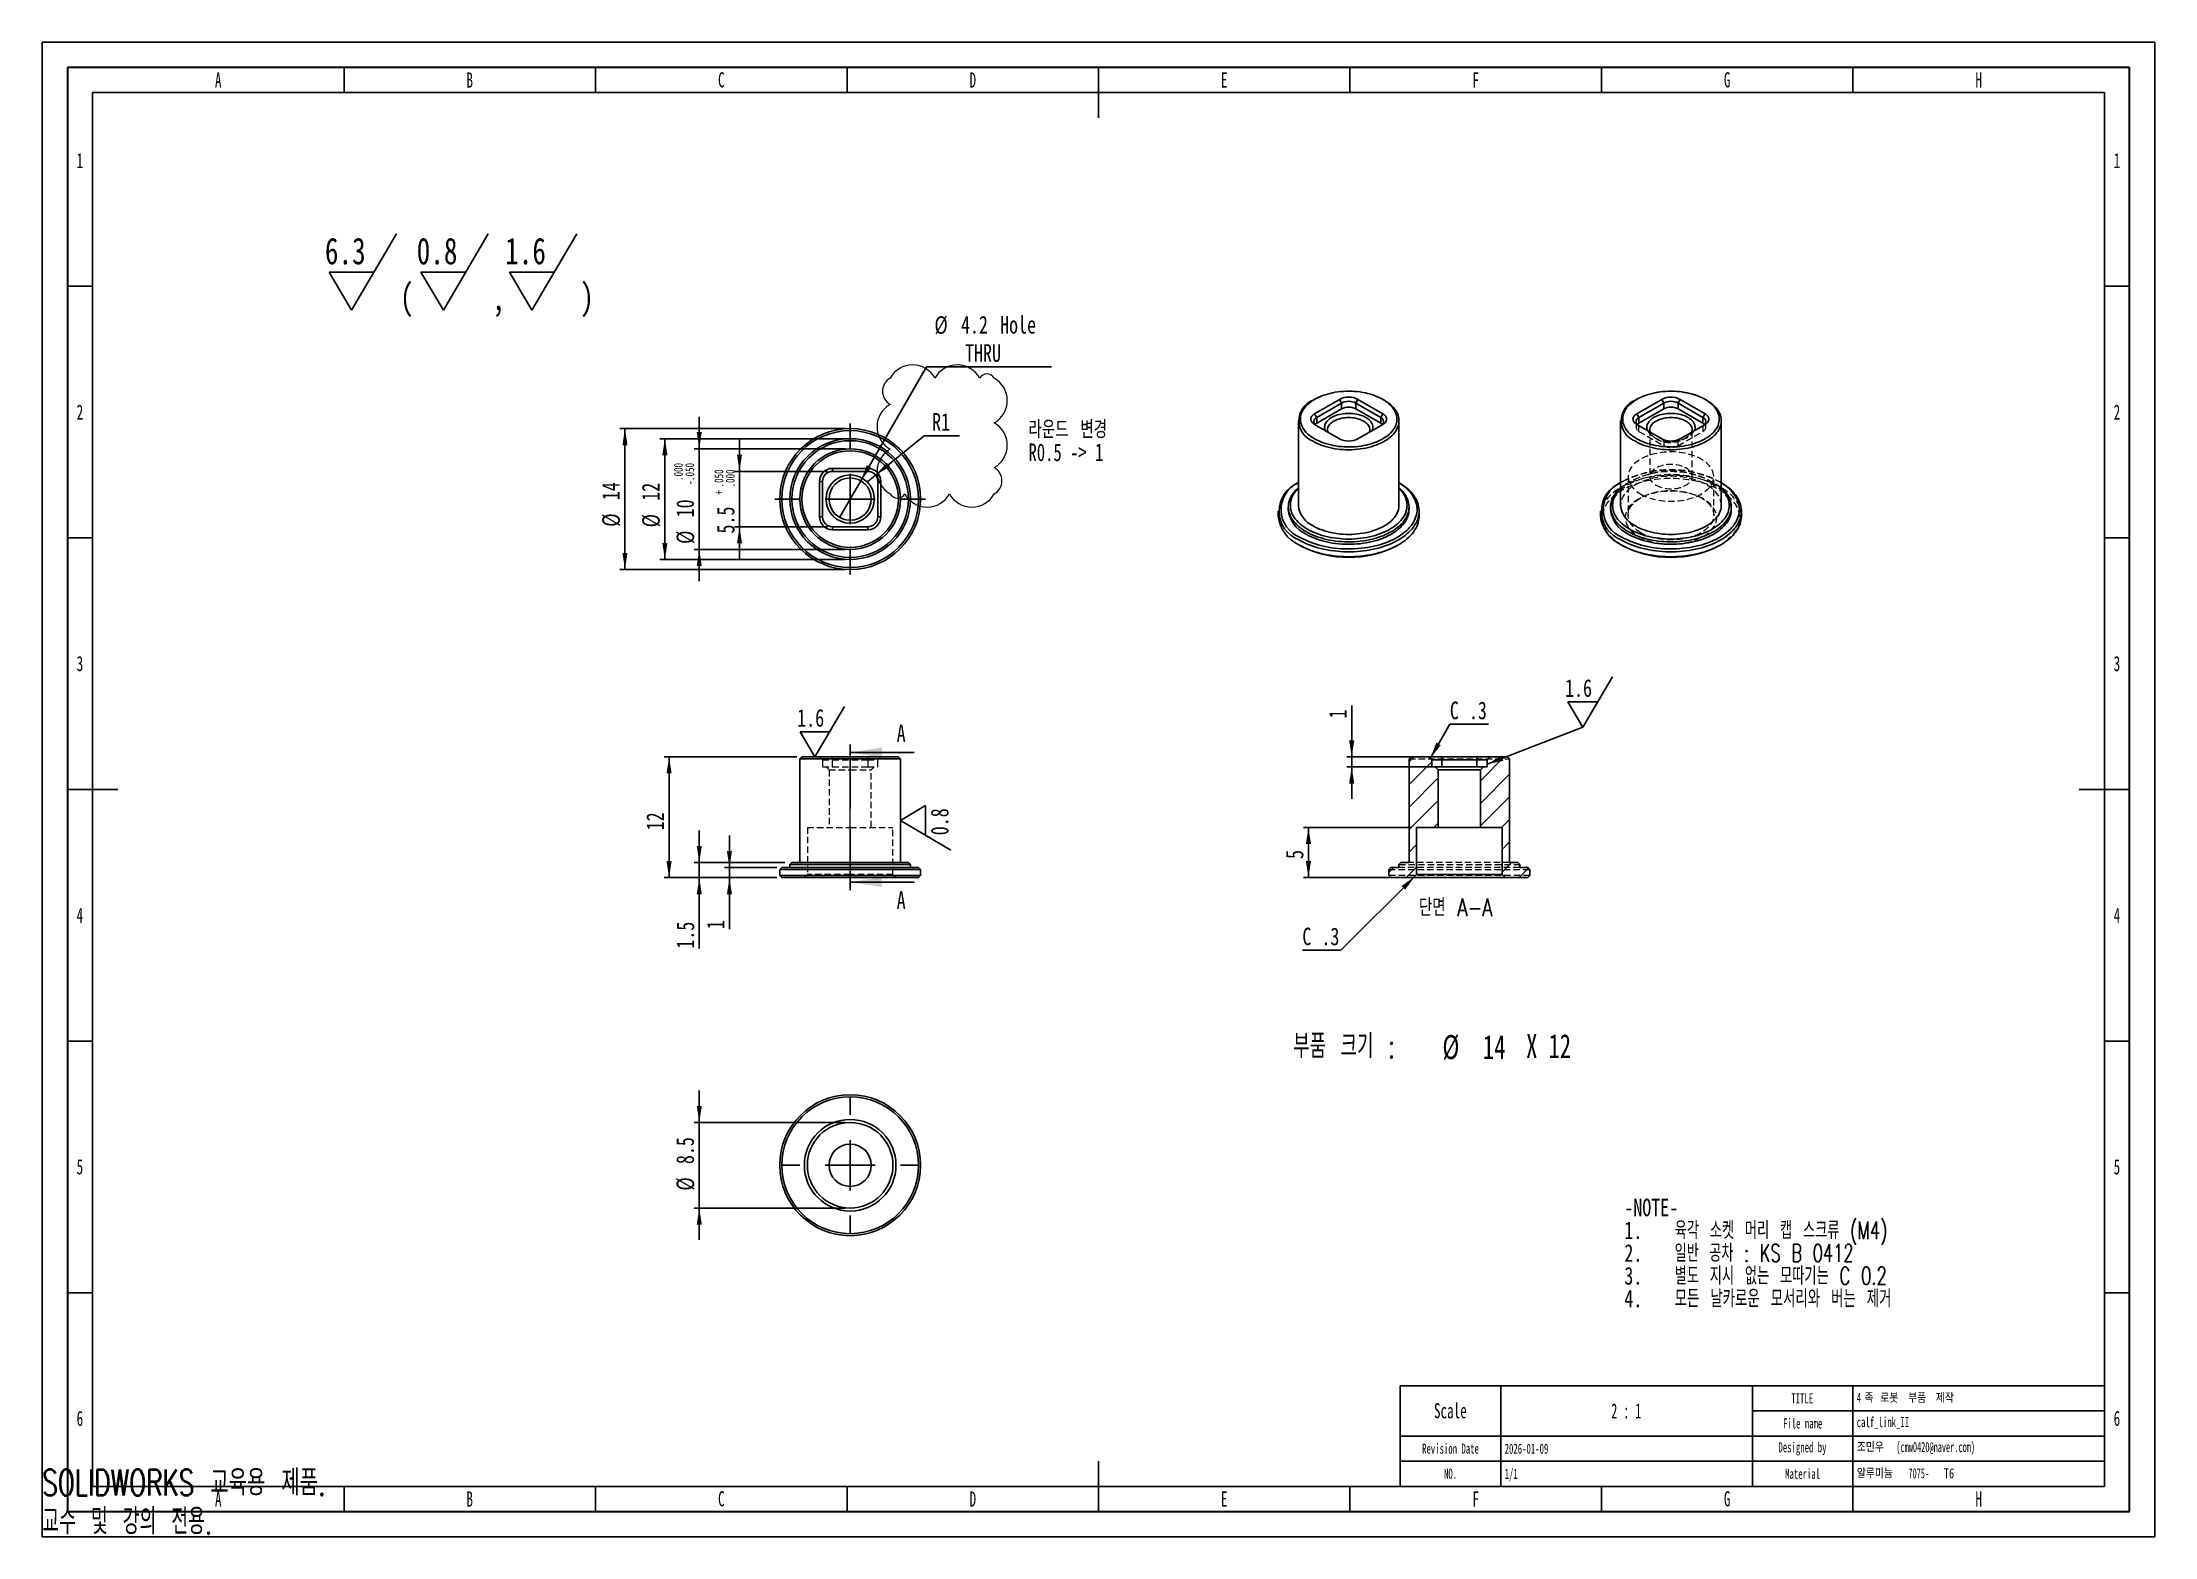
# Model space of a CAD drawing. Header units: millimetres. Extents: x 0 to 420, y 1 to 298.
import ezdxf

# ---------------------------------------------------------------- set-up
doc = ezdxf.new("R2010")
doc.units = ezdxf.units.MM
doc.linetypes.add('CENTERX2', pattern=[20.32, 12.7, -2.54, 2.54, -2.54])
doc.linetypes.add('HIDDEN', pattern=[1.905, 1.27, -0.635])
for name, color, linetype in [('SLD-0', 179, 'Continuous'), ('가는실선', 7, 'Continuous'), ('레이어10', 30, 'Continuous'), ('절단면', 230, 'Continuous'), ('중심선', 1, 'CENTERX2'), ('치수선', 104, 'Continuous')]:
    doc.layers.add(name, color=color, linetype=linetype)
for name, color, linetype, lineweight in [('도면층1', 4, 'Continuous', 35), ('도면층2', 3, 'Continuous', 25), ('도면층3', 5, 'Continuous', 25)]:
    doc.layers.add(name, color=color, linetype=linetype, lineweight=lineweight)
doc.styles.add('SLDTEXTSTYLE0', font='TXT', dxfattribs={"width": 0.75})
doc.styles.add('SLDTEXTSTYLE1', font='TXT', dxfattribs={"width": 0.684211, "bigfont": 'bigfont'})
doc.styles.add('SLDTEXTSTYLE10', font='TXT', dxfattribs={"width": 0.605})
doc.styles.add('SLDTEXTSTYLE11', font='TXT', dxfattribs={"width": 0.582911})
doc.styles.add('SLDTEXTSTYLE12', font='TXT', dxfattribs={"width": 0.7, "bigfont": 'bigfont'})
doc.styles.add('SLDTEXTSTYLE13', font='TXT', dxfattribs={"width": 0.645455, "bigfont": 'bigfont'})
doc.styles.add('SLDTEXTSTYLE2', font='TXT', dxfattribs={"width": 0.676471, "bigfont": 'bigfont'})
doc.styles.add('SLDTEXTSTYLE3', font='TXT', dxfattribs={"width": 0.694444, "bigfont": 'bigfont'})
doc.styles.add('SLDTEXTSTYLE4', font='TXT', dxfattribs={"width": 0.678571, "bigfont": 'bigfont'})
doc.styles.add('SLDTEXTSTYLE5', font='TXT', dxfattribs={"width": 0.7})
doc.styles.add('SLDTEXTSTYLE6', font='TXT', dxfattribs={"width": 0.6875})
doc.styles.add('SLDTEXTSTYLE7', font='TXT', dxfattribs={"width": 0.75, "bigfont": 'bigfont'})
doc.styles.add('SLDTEXTSTYLE8', font='TXT', dxfattribs={"width": 0.694444})
doc.styles.add('SLDTEXTSTYLE9', font='TXT', dxfattribs={"width": 0.638186})
doc.dimstyles.new('SLDDIMSTYLE0', dxfattribs={"dimtxt": 3.5, "dimasz": 3.302, "dimexe": 0, "dimexo": 0.0625, "dimgap": 0.875, "dimtad": 1, "dimdec": 3, "dimlfac": 0.5, "dimrnd": 1e-09, "dimzin": 12, "dimdsep": 46, "dimtxsty": 'SLDTEXTSTYLE0', "dimsah": 1, "dimcen": 0.09, "dimadec": 0, "dimazin": 3, "dimtfac": 1, "dimtdec": 3, "dimtmove": 0, "dimatfit": 0, "dimfxl": 1, "dimfrac": 2, "dimtolj": 1, "dimtzin": 12, "dimarcsym": 0})
doc.dimstyles.new('SLDDIMSTYLE1', dxfattribs={"dimtxt": 3.5, "dimasz": 3.302, "dimexe": 0, "dimexo": 0.0625, "dimgap": 0.875, "dimtad": 1, "dimdec": 3, "dimlfac": 0.5, "dimrnd": 1e-09, "dimzin": 12, "dimdsep": 46, "dimtxsty": 'SLDTEXTSTYLE0', "dimsah": 1, "dimcen": 0.09, "dimadec": 0, "dimazin": 3, "dimtfac": 1, "dimtdec": 3, "dimtofl": 0, "dimtmove": 0, "dimatfit": 3, "dimfxl": 1, "dimfrac": 2, "dimtolj": 1, "dimtzin": 12, "dimarcsym": 0})
doc.dimstyles.new('SLDDIMSTYLE2', dxfattribs={"dimtxt": 3.5, "dimasz": 3.302, "dimexe": 0, "dimexo": 0.0625, "dimgap": 0.875, "dimtad": 0, "dimtih": 1, "dimtoh": 1, "dimdec": 3, "dimlfac": 0.5, "dimrnd": 1e-09, "dimzin": 12, "dimdsep": 46, "dimtxsty": 'SLDTEXTSTYLE0', "dimblk1": 'NONE', "dimsah": 1, "dimcen": 0, "dimadec": 0, "dimazin": 3, "dimtfac": 1, "dimtdec": 3, "dimtmove": 0, "dimatfit": 3, "dimldrblk": 'NONE', "dimfxl": 1, "dimfrac": 2, "dimtolj": 1, "dimtzin": 12, "dimarcsym": 0})
doc.dimstyles.new('SLDDIMSTYLE3', dxfattribs={"dimtxt": 3.5, "dimasz": 3.302, "dimexe": 0, "dimexo": 0.0625, "dimgap": 0.875, "dimtad": 1, "dimdec": 3, "dimlfac": 0.5, "dimrnd": 1e-09, "dimzin": 12, "dimdsep": 46, "dimtxsty": 'SLDTEXTSTYLE0', "dimsah": 1, "dimcen": 0.09, "dimadec": 0, "dimazin": 3, "dimtol": 1, "dimtm": 0.05, "dimtfac": 1, "dimtdec": 3, "dimtmove": 0, "dimatfit": 0, "dimfxl": 1, "dimfrac": 2, "dimtolj": 1, "dimtzin": 4, "dimarcsym": 0})
doc.dimstyles.new('SLDDIMSTYLE4', dxfattribs={"dimtxt": 3.5, "dimasz": 3.302, "dimexe": 0, "dimexo": 0.0625, "dimgap": 0.875, "dimtad": 1, "dimdec": 3, "dimlfac": 0.5, "dimrnd": 1e-09, "dimzin": 12, "dimdsep": 46, "dimtxsty": 'SLDTEXTSTYLE0', "dimsah": 1, "dimcen": 0.09, "dimadec": 0, "dimazin": 3, "dimtol": 1, "dimtp": 0.05, "dimtfac": 1, "dimtdec": 3, "dimtmove": 0, "dimatfit": 0, "dimfxl": 1, "dimfrac": 2, "dimtolj": 1, "dimtzin": 4, "dimarcsym": 0})
doc.dimstyles.new('SLDDIMSTYLE5', dxfattribs={"dimtxt": 3.5, "dimasz": 3.302, "dimexe": 0, "dimexo": 0.0625, "dimgap": 0.875, "dimtad": 0, "dimtih": 1, "dimtoh": 1, "dimdec": 3, "dimlfac": 0.5, "dimrnd": 1e-09, "dimzin": 12, "dimdsep": 46, "dimtxsty": 'SLDTEXTSTYLE0', "dimsah": 1, "dimcen": 0, "dimadec": 0, "dimazin": 3, "dimtfac": 1, "dimtdec": 3, "dimtofl": 0, "dimtmove": 0, "dimatfit": 3, "dimfxl": 1, "dimfrac": 2, "dimtolj": 1, "dimtzin": 12, "dimarcsym": 0})
doc.dimstyles.new('SLDDIMSTYLE6', dxfattribs={"dimtxt": 0.18, "dimasz": 3.302, "dimexe": 0, "dimexo": 0.0625, "dimgap": 0, "dimtad": 0, "dimtih": 1, "dimtoh": 1, "dimdec": 0, "dimrnd": 1e-09, "dimzin": 0, "dimdsep": 46, "dimtxsty": 'Standard', "dimsah": 1, "dimcen": 0.09, "dimadec": 0, "dimazin": 0, "dimtfac": 3.302, "dimtdec": 0, "dimtofl": 0, "dimtmove": 0, "dimatfit": 3, "dimfxl": 1, "dimfrac": 2, "dimtolj": 1, "dimtzin": 0, "dimarcsym": 0})

msp = doc.modelspace()

# ---------------------------------------------------------------- texts
at = {"color": 7, "linetype": 'Continuous', "char_height": 5.1381, "attachment_point": 1}
for s, insert, style in [('SOLIDWORKS 교육용 제품.', (0, 14.3305), 'SLDTEXTSTYLE12'), ('교수 및 강의 전용.', (0, 6.6234), 'SLDTEXTSTYLE13')]:
    msp.add_mtext(s, dxfattribs=dict(at, insert=insert, style=style))
at = {"layer": 'SLD-0', "color": 7}
for s, insert, char_height, attachment_point, style in [('TITLE', (349.9137, 29.4948), 2, 2, 'SLDTEXTSTYLE9'), ('4', (360.75, 29.6128), 2, 1, 'SLDTEXTSTYLE10'), ('족', (362.2917, 29.61), 2, 1, 'SLDTEXTSTYLE7'), ('로봇', (365.4333, 29.61), 2, 1, 'SLDTEXTSTYLE7'), ('부품', (370.9528, 29.61), 2, 1, 'SLDTEXTSTYLE7'), ('제작', (376.4722, 29.61), 2, 1, 'SLDTEXTSTYLE7'), ('Scale', (279.9563, 27.5432), 3, 2, 'SLDTEXTSTYLE9'), ('File name', (350.0024, 24.5108), 2, 2, 'SLDTEXTSTYLE9'), ('calf_link_II', (360.75, 24.7888), 2, 1, 'SLDTEXTSTYLE9'), ('Revision Date', (279.9825, 19.5108), 2, 2, 'SLDTEXTSTYLE9'), ('Designed by', (349.9589, 19.7878), 2, 2, 'SLDTEXTSTYLE9'), ('조민우', (360.75, 19.832), 2, 1, 'SLDTEXTSTYLE7'), ('(cmw0420@naver.com)', (368.6222, 19.8348), 2, 1, 'SLDTEXTSTYLE10'), ('NO.', (279.9962, 14.5288), 2, 2, 'SLDTEXTSTYLE9'), ('Material', (349.991, 14.5108), 2, 2, 'SLDTEXTSTYLE9'), ('알루미늄', (360.7639, 14.607), 2, 1, 'SLDTEXTSTYLE7'), ('7075-', (371.025, 14.6098), 2, 1, 'SLDTEXTSTYLE10'), ('T6', (378.0639, 14.607), 2, 1, 'SLDTEXTSTYLE0')]:
    msp.add_mtext(s, dxfattribs=dict(at, insert=insert, char_height=char_height, attachment_point=attachment_point, style=style))
at = {"layer": '가는실선', "attachment_point": 1}
for s, insert, char_height, style in [('부품 크기 :', (248.7072, 100.8986), 4.7625, 'SLDTEXTSTYLE4'), ('%%c', (278.3758, 100.7045), 4.7625, 'SLDTEXTSTYLE5'), ('X 12', (295.0322, 100.8986), 4.7625, 'SLDTEXTSTYLE6'), ('14', (286.4024, 100.7045), 4.7625, 'SLDTEXTSTYLE5'), ('-NOTE-', (314.5487, 68.1902), 3.5, 'SLDTEXTSTYLE0'), ('1.', (314.5487, 63.6645), 3.5, 'SLDTEXTSTYLE0'), ('육각 소켓 머리 캡 스크류 (M4)', (324.5487, 63.6645), 3.5, 'SLDTEXTSTYLE1'), ('2.', (314.5487, 59.1388), 3.5, 'SLDTEXTSTYLE0'), ('일반 공차 : KS B 0412', (324.5487, 59.1388), 3.5, 'SLDTEXTSTYLE2'), ('별도 지시 없는 모따기는 C 0.2', (324.5487, 54.6131), 3.5, 'SLDTEXTSTYLE1'), ('3.', (314.5487, 54.6131), 3.5, 'SLDTEXTSTYLE0'), ('4.', (314.5487, 50.0874), 3.5, 'SLDTEXTSTYLE0'), ('모든 날카로운 모서리와 버는 제거', (324.5487, 50.0874), 3.5, 'SLDTEXTSTYLE3')]:
    msp.add_mtext(s, dxfattribs=dict(at, insert=insert, char_height=char_height, style=style))
at = {"layer": '도면층2', "color": 7}
for s, insert, char_height, attachment_point, style in [('A', (34.986, 291.9922), 3, 2, 'SLDTEXTSTYLE9'), ('B', (84.986, 291.9922), 3, 2, 'SLDTEXTSTYLE9'), ('C', (135.0135, 292.0432), 3, 2, 'SLDTEXTSTYLE9'), ('D', (185.0135, 291.9922), 3, 2, 'SLDTEXTSTYLE9'), ('E', (234.986, 291.9922), 3, 2, 'SLDTEXTSTYLE9'), ('F', (285.008, 291.9922), 3, 2, 'SLDTEXTSTYLE9'), ('G', (334.9916, 292.0432), 3, 2, 'SLDTEXTSTYLE9'), ('H', (385.0135, 291.9922), 3, 2, 'SLDTEXTSTYLE9'), ('1', (7.4784, 275.9982), 3, 2, 'SLDTEXTSTYLE9'), ('1', (412.4784, 275.9982), 3, 2, 'SLDTEXTSTYLE9'), ('2', (7.4784, 225.9982), 3, 2, 'SLDTEXTSTYLE9'), ('2', (412.4784, 225.9982), 3, 2, 'SLDTEXTSTYLE9'), ('3', (7.4784, 176.0237), 3, 2, 'SLDTEXTSTYLE9'), ('3', (412.4784, 176.0237), 3, 2, 'SLDTEXTSTYLE9'), ('4', (7.4784, 125.9922), 3, 2, 'SLDTEXTSTYLE9'), ('4', (412.4784, 125.9922), 3, 2, 'SLDTEXTSTYLE9'), ('5', (7.4784, 76.0177), 3, 2, 'SLDTEXTSTYLE9'), ('5', (412.4784, 76.0177), 3, 2, 'SLDTEXTSTYLE9'), ('6', (7.4784, 26.0237), 3, 2, 'SLDTEXTSTYLE9'), ('2 : 1', (314.9243, 27.4982), 3, 2, 'SLDTEXTSTYLE11'), ('6', (412.4784, 26.0237), 3, 2, 'SLDTEXTSTYLE9'), ('2026-01-09', (290.75, 19.4988), 2, 1, 'SLDTEXTSTYLE9'), ('1/1', (290.75, 14.4988), 2, 1, 'SLDTEXTSTYLE9'), ('A', (34.986, 9.9922), 3, 2, 'SLDTEXTSTYLE9'), ('B', (84.986, 9.9922), 3, 2, 'SLDTEXTSTYLE9'), ('C', (135.0135, 10.0432), 3, 2, 'SLDTEXTSTYLE9'), ('D', (185.0135, 9.9922), 3, 2, 'SLDTEXTSTYLE9'), ('E', (234.986, 9.9922), 3, 2, 'SLDTEXTSTYLE9'), ('F', (285.008, 9.9922), 3, 2, 'SLDTEXTSTYLE9'), ('G', (334.9916, 10.0432), 3, 2, 'SLDTEXTSTYLE9'), ('H', (385.0135, 9.9922), 3, 2, 'SLDTEXTSTYLE9')]:
    msp.add_mtext(s, dxfattribs=dict(at, insert=insert, char_height=char_height, attachment_point=attachment_point, style=style))
at = {"layer": '레이어10', "char_height": 3.5, "attachment_point": 1}
for s, insert, style in [('라운드 변경', (196.0805, 222.7927), 'SLDTEXTSTYLE7'), ('R0.5 -> 1', (196.0805, 218.2671), 'SLDTEXTSTYLE8')]:
    msp.add_mtext(s, dxfattribs=dict(at, insert=insert, style=style))
at = {"layer": '절단면', "char_height": 3.5}
for s, insert, attachment_point, style in [('A', (169.8764, 162.4163), 1, 'SLDTEXTSTYLE0'), ('A', (169.8764, 129.2484), 1, 'SLDTEXTSTYLE0'), ('단면 A-A', (281.0189, 127.815), 2, 'SLDTEXTSTYLE7')]:
    msp.add_mtext(s, dxfattribs=dict(at, insert=insert, attachment_point=attachment_point, style=style))

# ---------------------------------------------------------------- blocks, each defined once
blk = doc.blocks.new('SW_NOTE_0')
at = {"layer": '가는실선', "color": 0}
for p, q in [((5.31, -7.56), (14.23, 7.56)), ((23.56, -7.56), (32.47, 7.56)), ((41.14, -7.56), (50.06, 7.56)), ((5.31, -7.56), (0.85, 0)), ((9.77, 0), (0.85, 0)), ((23.56, -7.56), (19.1, 0)), ((28.01, 0), (19.1, 0)), ((41.14, -7.56), (36.69, 0)), ((45.6, 0), (36.69, 0))]:
    blk.add_line(p, q, dxfattribs=at)
at = {"layer": '가는실선', "color": 0, "attachment_point": 1, "style": 'SLDTEXTSTYLE0'}
for s, insert, char_height in [('6.3', (0, 6.82), 5.292), ('0.8', (18.25, 6.82), 5.292), ('1.6', (35.84, 6.82), 5.292), ('(', (14.93, -2.3), 5.29), (')', (50.77, -2.3), 5.29), (',', (33.18, -2.3), 5.29)]:
    blk.add_mtext(s, dxfattribs=dict(at, insert=insert, char_height=char_height))
blk = doc.blocks.new('_D')
at = {"layer": '치수선', "transparency": 16777216}
for p, q in [((136.63, 133.98), (136.63, 140.33)), ((146.03, 133.98), (135.63, 133.98)), ((146.03, 131.98), (135.63, 131.98)), ((136.63, 131.98), (136.63, 133.98)), ((136.63, 131.98), (136.63, 121.75))]:
    blk.add_line(p, q, dxfattribs=at)
for points in [[(136.63, 133.98), (137.13, 137.28), (136.12, 137.28)], [(136.63, 131.98), (136.12, 128.68), (137.13, 128.68)]]:
    blk.add_solid(points, dxfattribs=at)
at = {"layer": '치수선', "transparency": 16777216, "insert": (132.11, 121.75), "char_height": 3.5, "attachment_point": 1, "rotation": 90, "style": 'SLDTEXTSTYLE0'}
blk.add_mtext('1', dxfattribs=at)
blk = doc.blocks.new('_D_1')
at = {"layer": '치수선', "transparency": 16777216}
for p, q in [((130.63, 134.98), (130.63, 141.33)), ((147.63, 134.98), (129.63, 134.98)), ((130.63, 131.98), (130.63, 134.98)), ((146.03, 131.98), (129.63, 131.98)), ((130.63, 131.98), (130.63, 117.87))]:
    blk.add_line(p, q, dxfattribs=at)
for points in [[(130.63, 134.98), (131.13, 138.28), (130.12, 138.28)], [(130.63, 131.98), (130.12, 128.68), (131.13, 128.68)]]:
    blk.add_solid(points, dxfattribs=at)
at = {"layer": '치수선', "transparency": 16777216, "insert": (126.11, 117.87), "char_height": 3.5, "attachment_point": 1, "rotation": 90, "style": 'SLDTEXTSTYLE0'}
blk.add_mtext('1.5', dxfattribs=at)
blk = doc.blocks.new('_D_2')
at = {"layer": '레이어10', "transparency": 16777216}
for p, q in [((150.03, 155.98), (123.63, 155.98)), ((124.63, 131.98), (124.63, 155.98)), ((146.03, 131.98), (123.63, 131.98))]:
    blk.add_line(p, q, dxfattribs=at)
for points in [[(124.63, 155.98), (124.12, 152.68), (125.13, 152.68)], [(124.63, 131.98), (125.13, 135.28), (124.12, 135.28)]]:
    blk.add_solid(points, dxfattribs=at)
at = {"layer": '레이어10', "transparency": 16777216, "insert": (120.11, 141.39), "char_height": 3.5, "attachment_point": 1, "rotation": 90, "style": 'SLDTEXTSTYLE0'}
blk.add_mtext('12', dxfattribs=at)
blk = doc.blocks.new('SW_SFSYMBOL_0')
at = {"layer": '가는실선', "color": 0}
for p, q in [((-10.56, 2.95), (-5.56, 5.9)), ((-5.56, 0), (-5.56, 5.9)), ((-10.56, 2.95), (-0.56, -2.95))]:
    blk.add_line(p, q, dxfattribs=at)
at = {"layer": '가는실선', "color": 0, "insert": (-4.51, 0), "char_height": 3.5, "attachment_point": 1, "rotation": 90, "style": 'SLDTEXTSTYLE0'}
blk.add_mtext('0.8', dxfattribs=at)
blk = doc.blocks.new('SW_SFSYMBOL_1')
at = {"layer": '가는실선', "color": 0}
for p, q in [((3.52, -5), (9.41, 5)), ((3.52, -5), (0.57, 0)), ((6.46, 0), (0.57, 0))]:
    blk.add_line(p, q, dxfattribs=at)
at = {"layer": '가는실선', "color": 0, "insert": (0, 4.51), "char_height": 3.5, "attachment_point": 1, "style": 'SLDTEXTSTYLE0'}
blk.add_mtext('1.6', dxfattribs=at)
blk = doc.blocks.new('_D_3')
at = {"layer": '치수선', "transparency": 16777216}
for p, q in [((159.63, 219.22), (122.79, 219.22)), ((123.79, 219.22), (123.79, 195.22)), ((159.63, 195.22), (122.79, 195.22))]:
    blk.add_line(p, q, dxfattribs=at)
for points in [[(123.79, 219.22), (123.28, 215.92), (124.3, 215.92)], [(123.79, 195.22), (124.3, 198.52), (123.28, 198.52)]]:
    blk.add_solid(points, dxfattribs=at)
at = {"layer": '치수선', "transparency": 16777216, "char_height": 3.5, "attachment_point": 1, "rotation": 90, "style": 'SLDTEXTSTYLE0'}
for s, insert in [('12', (119.22, 206.88)), ('%%c', (119.28, 201.6))]:
    blk.add_mtext(s, dxfattribs=dict(at, insert=insert))
blk = doc.blocks.new('_D_4')
at = {"layer": '레이어10', "transparency": 16777216}
for p, q in [((159.63, 221.22), (114.85, 221.22)), ((115.85, 221.22), (115.85, 193.22)), ((159.63, 193.22), (114.85, 193.22))]:
    blk.add_line(p, q, dxfattribs=at)
for points in [[(115.85, 221.22), (115.35, 217.92), (116.36, 217.92)], [(115.85, 193.22), (116.36, 196.52), (115.35, 196.52)]]:
    blk.add_solid(points, dxfattribs=at)
at = {"layer": '레이어10', "transparency": 16777216, "char_height": 3.5, "attachment_point": 1, "rotation": 90, "style": 'SLDTEXTSTYLE0'}
for s, insert in [('14', (111.29, 207)), ('%%c', (111.34, 201.72))]:
    blk.add_mtext(s, dxfattribs=dict(at, insert=insert))
blk = doc.blocks.new('_D_5')
at = {"layer": '치수선', "transparency": 16777216}
for p, q in [((162.73, 210.86), (175.79, 233.49)), ((175.79, 233.49), (200.63, 233.49)), ((158.53, 203.58), (162.73, 210.86))]:
    blk.add_line(p, q, dxfattribs=at)
blk.add_solid([(162.73, 210.86), (164.82, 213.46), (163.94, 213.97)], dxfattribs=at)
at = {"layer": '치수선', "transparency": 16777216, "char_height": 3.5, "attachment_point": 1, "style": 'SLDTEXTSTYLE0'}
for s, insert in [('%%c', (177.38, 243.56)), ('Hole', (190.44, 243.61)), ('4.2', (182.66, 243.61)), ('THRU', (183.47, 238))]:
    blk.add_mtext(s, dxfattribs=dict(at, insert=insert))
blk = doc.blocks.new('_None')
blk = doc.blocks.new('_D_6')
at = {"layer": '치수선', "transparency": 16777216}
for p, q in [((130.63, 217.22), (130.63, 223.57)), ((159.63, 217.22), (129.63, 217.22)), ((130.63, 217.22), (130.63, 197.22)), ((159.63, 197.22), (129.63, 197.22)), ((130.63, 197.22), (130.63, 190.87))]:
    blk.add_line(p, q, dxfattribs=at)
for points in [[(130.63, 217.22), (131.13, 220.52), (130.12, 220.52)], [(130.63, 197.22), (130.12, 193.92), (131.13, 193.92)]]:
    blk.add_solid(points, dxfattribs=at)
at = {"layer": '치수선', "transparency": 16777216, "attachment_point": 1, "rotation": 90, "style": 'SLDTEXTSTYLE0'}
for s, insert, char_height in [('.000', (125.59, 210.82), 1.75), ('.050', (127.86, 210.82), 1.75), ('-', (127.86, 210.05), 1.75), ('10', (126.06, 203.58), 3.5), ('%%c', (126.11, 198.3), 3.5)]:
    blk.add_mtext(s, dxfattribs=dict(at, insert=insert, char_height=char_height))
blk = doc.blocks.new('_D_7')
at = {"layer": '치수선', "transparency": 16777216}
for p, q in [((138.63, 212.72), (138.63, 219.07)), ((156.13, 212.72), (137.63, 212.72)), ((138.63, 212.72), (138.63, 201.72)), ((156.13, 201.72), (137.63, 201.72)), ((138.63, 201.72), (138.63, 195.37))]:
    blk.add_line(p, q, dxfattribs=at)
for points in [[(138.63, 212.72), (139.13, 216.02), (138.12, 216.02)], [(138.63, 201.72), (138.12, 198.42), (139.13, 198.42)]]:
    blk.add_solid(points, dxfattribs=at)
at = {"layer": '치수선', "transparency": 16777216, "attachment_point": 1, "rotation": 90, "style": 'SLDTEXTSTYLE0'}
for s, insert, char_height in [('.050', (133.65, 209.54), 1.75), ('.000', (135.91, 209.54), 1.75), ('+', (133.65, 208.13), 1.75), ('5.5', (134.11, 200.37), 3.5)]:
    blk.add_mtext(s, dxfattribs=dict(at, insert=insert, char_height=char_height))
blk = doc.blocks.new('_D_8')
at = {"layer": '치수선', "transparency": 16777216}
for p, q in [((165.68, 211.98), (175.33, 219.8)), ((175.33, 219.8), (182.34, 219.8)), ((164.13, 210.72), (165.68, 211.98))]:
    blk.add_line(p, q, dxfattribs=at)
blk.add_solid([(165.68, 211.98), (168.57, 213.66), (167.93, 214.45)], dxfattribs=at)
at = {"layer": '치수선', "transparency": 16777216, "insert": (176.92, 224.31), "char_height": 3.5, "attachment_point": 1, "style": 'SLDTEXTSTYLE0'}
blk.add_mtext('R1', dxfattribs=at)
blk = doc.blocks.new('SW_CENTERMARKSYMBOL_0')
at = {"layer": '중심선', "color": 0}
for p, q in [((0, 10), (0, 15)), ((0, 0), (0, 5)), ((-10, 0), (-15, 0)), ((0, 0), (-5, 0)), ((0, 0), (0, -5)), ((0, 0), (5, 0)), ((10, 0), (15, 0)), ((0, -10), (0, -15))]:
    blk.add_line(p, q, dxfattribs=at)
blk = doc.blocks.new('SW_REVISION_CLOUD_0')
at = {"layer": '레이어10', "color": 0, "linetype": 'Continuous', "lineweight": 18}
for centre, radius, start, end in [((-5.89, 9.04), 5.08, 28.955, 151.045), ((3, 9.04), 5.08, 28.955, 151.045), ((-8.89, 8.89), 2.98, 118.955, 241.045), ((8.89, 10.7), 1.65, 28.955, 151.045), ((7.87, 7.05), 5.08, 298.955, 61.045), ((-7.87, 1.84), 5.08, 118.955, 241.045), ((7.87, -1.84), 5.08, 298.955, 61.045), ((-7.87, -7.05), 5.08, 118.955, 241.045), ((8.89, -8.89), 2.98, 298.955, 61.045), ((-8.89, -10.7), 1.65, 208.955, 331.045), ((-3, -9.04), 5.08, 208.955, 331.045), ((5.89, -9.04), 5.08, 208.955, 331.045)]:
    blk.add_arc(centre, radius, start, end, dxfattribs=at)
blk = doc.blocks.new('_D_9')
at = {"layer": '치수선', "transparency": 16777216}
for p, q in [((130.63, 83.33), (130.63, 89.68)), ((159.63, 83.33), (129.63, 83.33)), ((130.63, 83.33), (130.63, 66.33)), ((159.63, 66.33), (129.63, 66.33)), ((130.63, 66.33), (130.63, 59.98))]:
    blk.add_line(p, q, dxfattribs=at)
for points in [[(130.63, 83.33), (131.13, 86.63), (130.12, 86.63)], [(130.63, 66.33), (130.12, 63.03), (131.13, 63.03)]]:
    blk.add_solid(points, dxfattribs=at)
at = {"layer": '치수선', "transparency": 16777216, "char_height": 3.5, "attachment_point": 1, "rotation": 90, "style": 'SLDTEXTSTYLE0'}
for s, insert in [('8.5', (126.06, 75.06)), ('%%c', (126.11, 69.78))]:
    blk.add_mtext(s, dxfattribs=dict(at, insert=insert))
blk = doc.blocks.new('SW_CENTERMARKSYMBOL_1')
at = {"layer": '중심선', "color": 0}
for p, q in [((0, 10), (0, 13.5)), ((0, 0), (0, 5)), ((-10, 0), (-13.5, 0)), ((0, 0), (-5, 0)), ((0, 0), (0, -5)), ((0, 0), (5, 0)), ((10, 0), (13.5, 0)), ((0, -10), (0, -13.5))]:
    blk.add_line(p, q, dxfattribs=at)
blk = doc.blocks.new('_D_10')
at = {"layer": '치수선', "transparency": 16777216}
for p, q in [((272.24, 141.98), (250.74, 141.98)), ((251.74, 131.98), (251.74, 141.98)), ((271.64, 131.98), (250.74, 131.98))]:
    blk.add_line(p, q, dxfattribs=at)
for points in [[(251.74, 141.98), (251.23, 138.68), (252.25, 138.68)], [(251.74, 131.98), (252.25, 135.28), (251.23, 135.28)]]:
    blk.add_solid(points, dxfattribs=at)
at = {"layer": '치수선', "transparency": 16777216, "insert": (247.23, 135.69), "char_height": 3.5, "attachment_point": 1, "rotation": 90, "style": 'SLDTEXTSTYLE0'}
blk.add_mtext('5', dxfattribs=at)
blk = doc.blocks.new('_D_11')
at = {"layer": '치수선', "transparency": 16777216}
for p, q in [((260.34, 155.98), (260.34, 166.21)), ((277.24, 155.98), (259.34, 155.98)), ((260.34, 155.98), (260.34, 153.98)), ((277.24, 153.98), (259.34, 153.98)), ((260.34, 153.98), (260.34, 147.63))]:
    blk.add_line(p, q, dxfattribs=at)
for points in [[(260.34, 155.98), (260.85, 159.28), (259.83, 159.28)], [(260.34, 153.98), (259.83, 150.68), (260.85, 150.68)]]:
    blk.add_solid(points, dxfattribs=at)
at = {"layer": '치수선', "transparency": 16777216, "insert": (255.83, 163.62), "char_height": 3.5, "attachment_point": 1, "rotation": 90, "style": 'SLDTEXTSTYLE0'}
blk.add_mtext('1', dxfattribs=at)
blk = doc.blocks.new('SW_CHAMFER_DIMENSION_0')
at = {"layer": '치수선', "color": 0}
for p, q in [((22.41, 14.74), (7.67, 0)), ((7.67, 0), (0, 0))]:
    blk.add_line(p, q, dxfattribs=at)
blk.add_solid([(22.41, 14.74), (19.72, 12.76), (20.43, 12.05)], dxfattribs=at)
at = {"layer": '치수선', "color": 0, "char_height": 3.5, "attachment_point": 1, "style": 'SLDTEXTSTYLE0'}
for s, insert in [('C', (0, 4.51)), ('.3', (3.79, 4.51))]:
    blk.add_mtext(s, dxfattribs=dict(at, insert=insert))
blk = doc.blocks.new('SW_CHAMFER_DIMENSION_1')
at = {"layer": '치수선', "color": 0}
for p, q in [((-3.91, -6.78), (0, 0)), ((0, 0), (7.67, 0))]:
    blk.add_line(p, q, dxfattribs=at)
blk.add_solid([(-3.91, -6.78), (-1.82, -4.17), (-2.7, -3.67)], dxfattribs=at)
at = {"layer": '치수선', "color": 0, "char_height": 3.5, "attachment_point": 1, "style": 'SLDTEXTSTYLE0'}
for s, insert in [('C', (0, 4.51)), ('.3', (3.79, 4.51))]:
    blk.add_mtext(s, dxfattribs=dict(at, insert=insert))
blk = doc.blocks.new('SW_SFSYMBOL_2')
at = {"layer": '가는실선', "color": 0}
for p, q in [((0, 0), (5.9, 10)), ((0, 0), (-2.95, 5)), ((2.95, 5), (-2.95, 5))]:
    blk.add_line(p, q, dxfattribs=at)
at = {"layer": '가는실선', "color": 0, "insert": (-3.52, 9.51), "char_height": 3.5, "attachment_point": 1, "style": 'SLDTEXTSTYLE0'}
blk.add_mtext('1.6', dxfattribs=at)

# ---------------------------------------------------------------- dimensions: what is measured, and where the dimension line sits
at = {"layer": '레이어10'}
dim = msp.add_linear_dim(base=(115.8548, 193.2203), p1=(160.6261, 221.2203), p2=(160.6261, 193.2203), angle=90, text='%%c<>', dimstyle='SLDDIMSTYLE1', dxfattribs=at)
dim.commit()
dim.dimension.update_dxf_attribs({"geometry": '_D_4', "text_midpoint": (115.8548, 206.9443), "dimtype": 160})
dim = msp.add_linear_dim(base=(124.6261, 155.979), p1=(147.0261, 131.979), p2=(151.0261, 155.979), angle=90, dimstyle='SLDDIMSTYLE1', dxfattribs=at)
dim.commit()
dim.dimension.update_dxf_attribs({"geometry": '_D_2', "text_midpoint": (124.6261, 143.979), "dimtype": 160})
at = {"layer": '치수선'}
dim = msp.add_diameter_dim_2p(p1=(158.5261, 203.583), p2=(162.7261, 210.8576), text='<> Hole\\PTHRU\\P', dimstyle='SLDDIMSTYLE2', dxfattribs=at)
dim.commit()
dim.dimension.update_dxf_attribs({"geometry": '_D_5', "text_midpoint": (189.0053, 239.0727), "dimtype": 163})
for base, p1, p2, dimstyle, picture, middle in [((130.6261, 197.2203), (160.6261, 217.2203), (160.6261, 197.2203), 'SLDDIMSTYLE3', '_D_6', (130.6261, 206.826)), ((123.7883, 195.2203), (160.6261, 219.2203), (160.6261, 195.2203), 'SLDDIMSTYLE0', '_D_3', (123.7883, 206.826)), ((130.6261, 66.3288), (160.6261, 83.3288), (160.6261, 66.3288), 'SLDDIMSTYLE0', '_D_9', (130.6261, 75.6525))]:
    dim = msp.add_linear_dim(base=base, p1=p1, p2=p2, angle=90, text='%%c<>', dimstyle=dimstyle, dxfattribs=at)
    dim.commit()
    dim.dimension.update_dxf_attribs({"geometry": picture, "text_midpoint": middle, "dimtype": 160})
dim = msp.add_radius_dim(center=(164.1261, 210.7203), mpoint=(165.6801, 211.9793), dimstyle='SLDDIMSTYLE5', dxfattribs=at)
dim.commit()
dim.dimension.update_dxf_attribs({"geometry": '_D_8', "text_midpoint": (179.6293, 222.5776), "dimtype": 164})
for base, p1, p2, dimstyle, picture, middle in [((138.6261, 201.7203), (157.1261, 212.7203), (157.1261, 201.7203), 'SLDDIMSTYLE4', '_D_7', (138.6261, 207.2203)), ((260.3408, 153.979), (278.2408, 155.979), (278.2408, 153.979), 'SLDDIMSTYLE0', '_D_11', (260.3408, 164.9151)), ((130.6261, 134.979), (147.0261, 131.979), (148.6261, 134.979), 'SLDDIMSTYLE0', '_D_1', (130.6261, 121.1033)), ((136.6261, 133.979), (147.0261, 131.979), (147.0261, 133.979), 'SLDDIMSTYLE0', '_D', (136.6261, 123.0429)), ((251.7408, 141.979), (272.6408, 131.979), (273.2408, 141.979), 'SLDDIMSTYLE1', '_D_10', (251.7408, 136.979))]:
    dim = msp.add_linear_dim(base=base, p1=p1, p2=p2, angle=90, dimstyle=dimstyle, dxfattribs=at)
    dim.commit()
    dim.dimension.update_dxf_attribs({"geometry": picture, "text_midpoint": middle, "dimtype": 160})

# ---------------------------------------------------------------- hatches: boundary and pattern name
at = {"layer": '절단면', "linetype": 'Continuous', "lineweight": 18}
h = msp.add_hatch(dxfattribs=at)
h.set_pattern_fill('ANSI31', color=256, style=0)
h.paths.add_polyline_path([(267.7408, 132.379), (268.1408, 131.979), (272.6408, 131.979), (273.2408, 132.579), (273.2408, 141.979), (277.5408, 141.979), (277.5408, 153.379), (276.9408, 153.979), (276.2408, 153.979), (276.2408, 155.379), (275.6408, 155.979), (272.1408, 155.979), (271.7408, 155.579), (271.7408, 134.979), (270.1408, 134.979), (269.7408, 134.579), (269.7408, 133.979), (268.1408, 133.979), (267.7408, 133.579)], flags=0)
h = msp.add_hatch(dxfattribs=at)
h.set_pattern_fill('ANSI31', color=256, style=0)
h.paths.add_polyline_path([(295.3408, 131.979), (295.7408, 132.379), (295.7408, 133.579), (295.3408, 133.979), (293.7408, 133.979), (293.7408, 134.579), (293.3408, 134.979), (291.7408, 134.979), (291.7408, 155.579), (291.3408, 155.979), (287.8408, 155.979), (287.2408, 155.379), (287.2408, 153.979), (286.5408, 153.979), (285.9408, 153.379), (285.9408, 141.979), (290.2408, 141.979), (290.2408, 132.579), (290.8408, 131.979)], flags=0)

# ---------------------------------------------------------------- linework, layer by layer
at = {"color": 7, "linetype": 'Continuous', "lineweight": 25}
for p, q in [((252.951, 227.0326), (252.6681, 226.8693)), ((252.9521, 224.1759), (257.9019, 227.0333)), ((258.3261, 226.2984), (257.9019, 227.0333)), ((261.1546, 226.2984), (261.5788, 227.0333)), ((261.5788, 227.0333), (266.5286, 224.1759)), ((266.8126, 226.8693), (266.5297, 227.0326)), ((317.0245, 227.0326), (316.7416, 226.8693)), ((317.0256, 224.1759), (321.9754, 227.0333)), ((322.3996, 226.2984), (321.9754, 227.0333)), ((325.2281, 226.2984), (325.6523, 227.0333)), ((325.6523, 227.0333), (330.6021, 224.1759)), ((330.8861, 226.8693), (330.6032, 227.0326)), ((249.7403, 222.7879), (249.7403, 205.9672)), ((253.3764, 223.441), (252.9521, 224.1759)), ((258.3261, 226.2984), (253.3764, 223.441)), ((253.3764, 222.2978), (258.3261, 225.1553)), ((253.3764, 223.441), (253.3764, 222.2978)), ((258.3261, 225.1553), (258.3261, 226.2984)), ((266.1043, 223.441), (261.1546, 226.2984)), ((261.1546, 226.2984), (261.1546, 225.1553)), ((261.1546, 225.1553), (266.1043, 222.2978)), ((266.5286, 224.1759), (266.1043, 223.441)), ((266.1043, 222.2978), (266.1043, 223.441)), ((269.7403, 205.9672), (269.7403, 222.7879)), ((313.8138, 222.7879), (313.8138, 205.9672)), ((317.4499, 223.441), (317.0256, 224.1759)), ((322.3996, 226.2984), (317.4499, 223.441)), ((317.4499, 222.2978), (322.3996, 225.1553)), ((317.4499, 223.441), (317.4499, 222.2978)), ((322.3996, 225.1553), (322.3996, 226.2984)), ((330.1778, 223.441), (325.2281, 226.2984)), ((325.2281, 226.2984), (325.2281, 225.1553)), ((325.2281, 225.1553), (330.1778, 222.2978)), ((330.6021, 224.1759), (330.1778, 223.441)), ((330.1778, 222.2978), (330.1778, 223.441)), ((333.8138, 205.9672), (333.8138, 222.7879)), ((257.9019, 219.1958), (252.9521, 222.0532)), ((266.5286, 222.0532), (261.5788, 219.1958)), ((321.9754, 219.1958), (317.0256, 222.0532)), ((330.6021, 222.0532), (325.6523, 219.1958)), ((154.5261, 203.7203), (154.5261, 210.7203)), ((155.1261, 210.7203), (154.5261, 210.7203)), ((155.1261, 210.7203), (155.1261, 203.7203)), ((157.1261, 213.3203), (164.1261, 213.3203)), ((157.1261, 212.7203), (157.1261, 213.3203)), ((164.1261, 212.7203), (157.1261, 212.7203)), ((164.1261, 213.3203), (164.1261, 212.7203)), ((166.7261, 210.7203), (166.1261, 210.7203)), ((166.1261, 203.7203), (166.1261, 210.7203)), ((166.7261, 210.7203), (166.7261, 203.7203)), ((155.1261, 203.7203), (154.5261, 203.7203)), ((157.1261, 201.7203), (157.1261, 201.1203)), ((157.1261, 201.7203), (164.1261, 201.7203)), ((164.1261, 201.1203), (164.1261, 201.7203)), ((166.7261, 203.7203), (166.1261, 203.7203)), ((245.7403, 204.824), (245.7403, 203.8442)), ((247.7403, 205.6405), (247.7403, 205.1506)), ((271.7403, 205.1506), (271.7403, 205.6405)), ((273.7403, 203.8442), (273.7403, 204.824)), ((309.8138, 204.824), (309.8138, 203.8442)), ((311.8138, 205.6405), (311.8138, 205.1506)), ((335.8138, 205.1506), (335.8138, 205.6405)), ((337.8138, 203.8442), (337.8138, 204.824)), ((164.1261, 201.1203), (157.1261, 201.1203)), ((249.8392, 198.1302), (250.1221, 197.9669)), ((269.3586, 197.9669), (269.6415, 198.1302)), ((313.9127, 198.1302), (314.1956, 197.9669)), ((333.4321, 197.9669), (333.715, 198.1302)), ((151.0261, 155.979), (150.6261, 155.579)), ((150.6261, 155.579), (150.6261, 134.979)), ((160.6261, 155.579), (150.6261, 155.579)), ((151.0261, 155.979), (160.6261, 155.979)), ((160.6261, 155.979), (170.2261, 155.979)), ((170.6261, 155.579), (160.6261, 155.579)), ((170.6261, 155.579), (170.2261, 155.979)), ((170.6261, 134.979), (170.6261, 155.579)), ((271.7408, 155.579), (272.1408, 155.979)), ((271.7408, 155.579), (271.7408, 134.979)), ((272.1408, 155.979), (275.6408, 155.979)), ((275.6408, 155.979), (276.2408, 155.379)), ((275.6408, 155.979), (278.2408, 155.979)), ((278.2408, 155.379), (278.2408, 155.979)), ((278.2408, 155.979), (285.2408, 155.979)), ((285.2408, 155.379), (285.2408, 155.979)), ((285.2408, 155.979), (287.8408, 155.979)), ((287.2408, 155.379), (287.8408, 155.979)), ((287.8408, 155.979), (291.3408, 155.979)), ((291.3408, 155.979), (291.7408, 155.579)), ((291.7408, 134.979), (291.7408, 155.579)), ((276.2408, 155.379), (276.2408, 153.979)), ((278.2408, 155.379), (276.2408, 155.379)), ((276.2408, 153.979), (276.9408, 153.979)), ((276.9408, 153.979), (277.5408, 153.379)), ((276.9408, 153.979), (286.5408, 153.979)), ((285.9408, 153.379), (277.5408, 153.379)), ((277.5408, 153.379), (277.5408, 141.979)), ((278.2408, 155.379), (278.2408, 153.979)), ((285.2408, 155.379), (278.2408, 155.379)), ((287.2408, 155.379), (285.2408, 155.379)), ((285.2408, 153.979), (285.2408, 155.379)), ((285.9408, 153.379), (286.5408, 153.979)), ((285.9408, 141.979), (285.9408, 153.379)), ((286.5408, 153.979), (287.2408, 153.979)), ((287.2408, 155.379), (287.2408, 153.979)), ((273.2408, 141.979), (273.2408, 132.579)), ((273.2408, 141.979), (277.5408, 141.979)), ((285.9408, 141.979), (277.5408, 141.979)), ((285.9408, 141.979), (290.2408, 141.979)), ((290.2408, 132.579), (290.2408, 141.979)), ((149.0261, 134.979), (148.6261, 134.579)), ((148.6261, 134.579), (148.6261, 133.979)), ((160.6261, 134.579), (148.6261, 134.579)), ((149.0261, 134.979), (160.6261, 134.979)), ((160.6261, 134.979), (172.2261, 134.979)), ((172.6261, 134.579), (160.6261, 134.579)), ((172.6261, 134.579), (172.2261, 134.979)), ((172.6261, 133.979), (172.6261, 134.579)), ((269.7408, 134.579), (270.1408, 134.979)), ((269.7408, 134.579), (269.7408, 133.979)), ((270.1408, 134.979), (271.7408, 134.979)), ((291.7408, 134.979), (293.3408, 134.979)), ((293.3408, 134.979), (293.7408, 134.579)), ((293.7408, 133.979), (293.7408, 134.579)), ((147.0261, 133.979), (146.6261, 133.579)), ((146.6261, 133.579), (146.6261, 132.379)), ((160.6261, 133.579), (146.6261, 133.579)), ((146.6261, 132.379), (147.0261, 131.979)), ((146.6261, 132.379), (160.6261, 132.379)), ((147.0261, 133.979), (160.6261, 133.979)), ((160.6261, 131.979), (147.0261, 131.979)), ((160.6261, 133.979), (174.2261, 133.979)), ((174.6261, 133.579), (160.6261, 133.579)), ((160.6261, 132.379), (174.6261, 132.379)), ((174.2261, 131.979), (160.6261, 131.979)), ((174.6261, 133.579), (174.2261, 133.979)), ((174.2261, 131.979), (174.6261, 132.379)), ((174.6261, 132.379), (174.6261, 133.579)), ((267.7408, 133.579), (268.1408, 133.979)), ((267.7408, 133.579), (267.7408, 132.379)), ((268.1408, 131.979), (267.7408, 132.379)), ((268.1408, 133.979), (269.7408, 133.979)), ((268.1408, 131.979), (272.6408, 131.979)), ((273.2408, 132.579), (272.6408, 131.979)), ((290.8408, 131.979), (272.6408, 131.979)), ((273.2408, 132.579), (290.2408, 132.579)), ((290.8408, 131.979), (290.2408, 132.579)), ((290.8408, 131.979), (295.3408, 131.979)), ((293.7408, 133.979), (295.3408, 133.979)), ((295.3408, 133.979), (295.7408, 133.579)), ((295.7408, 132.379), (295.3408, 131.979)), ((295.7408, 132.379), (295.7408, 133.579))]:
    msp.add_line(p, q, dxfattribs=at)
at = {"color": 7, "linetype": 'HIDDEN', "lineweight": 18}
for p, q in [((316.8641, 222.6246), (316.8641, 221.4814)), ((330.7636, 221.4814), (330.7636, 222.6246)), ((317.4499, 221.8082), (317.0256, 222.0532)), ((317.436, 221.8163), (317.4499, 221.8082)), ((317.4499, 221.8082), (322.3996, 218.9508)), ((317.4499, 220.665), (317.4499, 221.8082)), ((317.4499, 220.665), (322.3996, 217.8076)), ((319.6138, 220.9915), (319.6138, 211.683)), ((320.4192, 219.5224), (320.8435, 219.2773)), ((321.9754, 219.1958), (322.3996, 218.9508)), ((322.3996, 218.9508), (322.3996, 217.8076)), ((325.2281, 218.9508), (330.1778, 221.8082)), ((325.2281, 217.8076), (330.1778, 220.665)), ((325.6523, 219.1958), (325.2281, 218.9508)), ((325.2281, 217.8076), (325.2281, 218.9508)), ((326.7842, 219.2773), (327.2085, 219.5224)), ((328.0138, 211.683), (328.0138, 220.9915)), ((330.6021, 222.0532), (330.1778, 221.8082)), ((330.1778, 221.8082), (330.1917, 221.8163)), ((330.1778, 221.8082), (330.1778, 220.665)), ((314.1956, 210.7013), (313.9127, 210.5379)), ((315.3138, 211.683), (315.3138, 204.0075)), ((315.6101, 210.7016), (315.3272, 210.5382)), ((332.3005, 210.5382), (332.0176, 210.7016)), ((332.3138, 204.0075), (332.3138, 211.683)), ((333.715, 210.5379), (333.4321, 210.7013)), ((317.8025, 207.4766), (317.3781, 207.2316)), ((330.2496, 207.2316), (329.8252, 207.4766)), ((155.1261, 155.379), (154.5261, 155.979)), ((157.1261, 155.379), (157.1261, 155.979)), ((164.1261, 155.979), (164.1261, 155.379)), ((166.7261, 155.979), (166.1261, 155.379)), ((271.7408, 155.579), (291.7408, 155.579)), ((155.1261, 155.379), (157.1261, 155.379)), ((155.1261, 155.379), (155.1261, 153.979)), ((155.1261, 153.979), (157.1261, 153.979)), ((155.8261, 153.979), (156.4261, 153.379)), ((156.4261, 153.379), (160.6261, 153.379)), ((156.4261, 153.379), (156.4261, 141.979)), ((157.1261, 155.379), (164.1261, 155.379)), ((157.1261, 153.979), (157.1261, 155.379)), ((157.1261, 153.979), (164.1261, 153.979)), ((160.6261, 153.379), (164.8261, 153.379)), ((164.1261, 155.379), (166.1261, 155.379)), ((164.1261, 155.379), (164.1261, 153.979)), ((164.1261, 153.979), (166.1261, 153.979)), ((164.8261, 153.379), (165.4261, 153.979)), ((164.8261, 141.979), (164.8261, 153.379)), ((166.1261, 153.979), (166.1261, 155.379)), ((152.1261, 141.979), (160.6261, 141.979)), ((152.1261, 141.979), (152.1261, 132.579)), ((160.6261, 141.979), (169.1261, 141.979)), ((169.1261, 132.579), (169.1261, 141.979)), ((269.7408, 134.579), (293.7408, 134.579)), ((291.7408, 134.979), (271.7408, 134.979)), ((152.1261, 132.579), (151.5261, 131.979)), ((160.6261, 132.579), (152.1261, 132.579)), ((169.1261, 132.579), (160.6261, 132.579)), ((169.7261, 131.979), (169.1261, 132.579)), ((267.7408, 133.579), (295.7408, 133.579)), ((295.7408, 132.379), (267.7408, 132.379)), ((293.7408, 133.979), (269.7408, 133.979))]:
    msp.add_line(p, q, dxfattribs=at)
at = {"color": 7, "linetype": 'Continuous', "lineweight": 25, "flags": 128}
for points in [[(252.9521, 219.1958), (253.3545, 218.9765), (253.7781, 218.771), (254.2214, 218.5799), (254.6831, 218.4039), (255.1617, 218.2435), (255.6554, 218.0993), (256.1627, 217.9718), (256.6818, 217.8613), (257.2112, 217.7683), (257.7489, 217.6931), (258.2933, 217.6359), (258.8424, 217.5969), (259.3946, 217.5762), (259.9478, 217.5739), (260.5005, 217.59), (261.0505, 217.6244), (261.5963, 217.6771), (262.1358, 217.7479), (262.6674, 217.8364), (263.1893, 217.9426), (263.6997, 218.0659), (264.197, 218.2059), (264.6794, 218.3623), (265.1455, 218.5345), (265.5936, 218.7218), (266.0223, 218.9238), (266.43, 219.1397), (266.8156, 219.3688), (267.1777, 219.6103), (267.515, 219.8635), (267.8266, 220.1275), (268.1112, 220.4014), (268.3681, 220.6843), (268.5963, 220.9753), (268.7951, 221.2734), (268.9638, 221.5776), (269.1018, 221.8869), (269.2088, 222.2003), (269.2843, 222.5167), (269.3281, 222.8351), (269.3401, 223.1545), (269.3202, 223.4737), (269.2684, 223.7917), (269.185, 224.1074), (269.0702, 224.4199), (268.9245, 224.728), (268.7482, 225.0308), (268.542, 225.3272), (268.3065, 225.6163), (268.0426, 225.897), (267.7512, 226.1685), (267.4331, 226.4299), (267.0894, 226.6802), (266.7214, 226.9187), (266.3301, 227.1446), (265.917, 227.3571), (265.4833, 227.5554), (265.0306, 227.7391), (264.5603, 227.9073), (264.074, 228.0597), (263.5733, 228.1956), (263.0598, 228.3146), (262.5354, 228.4164), (262.0016, 228.5006), (261.4603, 228.5668), (260.9133, 228.615), (260.3625, 228.6448), (259.8095, 228.6563), (259.2563, 228.6494), (258.7048, 228.6241), (258.1566, 228.5806), (257.6138, 228.5188), (257.078, 228.4391), (256.551, 228.3417), (256.0347, 228.227), (255.5306, 228.0952), (255.0405, 227.9469), (254.5661, 227.7826), (254.1088, 227.6028), (253.6702, 227.408), (253.2518, 227.199), (252.855, 226.9764), (252.481, 226.741), (252.1312, 226.4935), (251.8066, 226.2348), (251.5084, 225.9658), (251.2375, 225.6873), (250.9949, 225.4002), (250.7813, 225.1056), (250.5975, 224.8043), (250.444, 224.4974), (250.3215, 224.1859), (250.2302, 223.8709), (250.1705, 223.5533), (250.1426, 223.2343), (250.1466, 222.9149), (250.1824, 222.5962), (250.25, 222.2791), (250.3492, 221.9649), (250.4795, 221.6545), (250.6406, 221.3489), (250.8319, 221.0492), (251.0528, 220.7563), (251.3026, 220.4713), (251.5804, 220.1951), (251.8853, 219.9285), (252.2163, 219.6726), (252.5723, 219.428), (252.9521, 219.1958)], [(266.8126, 226.8693), (267.0087, 226.7528), (267.3856, 226.5091), (267.738, 226.2534), (268.0649, 225.9866), (268.365, 225.7096), (268.6375, 225.4233), (268.8815, 225.1285), (269.0963, 224.8262), (269.2811, 224.5173), (269.4353, 224.203), (269.5584, 223.8841), (269.6501, 223.5617), (269.7101, 223.2368), (269.7381, 222.9104), (269.7341, 222.5837), (269.6981, 222.2576), (269.6302, 221.9333), (269.5306, 221.6116), (269.3996, 221.2938), (269.2377, 220.9807), (269.0454, 220.6734), (268.8233, 220.3729), (268.572, 220.0801), (268.2925, 219.796), (267.9856, 219.5215), (267.6523, 219.2574), (267.2936, 219.0047), (266.9108, 218.764), (266.5049, 218.5363), (266.0774, 218.3222), (265.6296, 218.1224), (265.163, 217.9375), (264.6789, 217.7681), (264.1791, 217.6149), (263.665, 217.4782), (263.1384, 217.3585), (262.6008, 217.2563), (262.0542, 217.1717), (261.5001, 217.1051), (260.9403, 217.0567), (260.3767, 217.0267), (259.8111, 217.0152), (259.2453, 217.0221), (258.681, 217.0475), (258.1201, 217.0913), (257.5644, 217.1533), (257.0157, 217.2334), (256.4757, 217.3313), (255.9462, 217.4467), (255.4289, 217.5792), (254.9253, 217.7283), (254.4372, 217.8937), (253.966, 218.0747), (253.5134, 218.2709), (253.0807, 218.4815), (252.6693, 218.7059)], [(317.0256, 219.1958), (317.428, 218.9765), (317.8516, 218.771), (318.2949, 218.5799), (318.7566, 218.4039), (319.2352, 218.2435), (319.7289, 218.0993), (320.2362, 217.9718), (320.7553, 217.8613), (321.2847, 217.7683), (321.8224, 217.6931), (322.3668, 217.6359), (322.9159, 217.5969), (323.4681, 217.5762), (324.0214, 217.5739), (324.574, 217.59), (325.124, 217.6244), (325.6698, 217.6771), (326.2093, 217.7479), (326.7409, 217.8364), (327.2628, 217.9426), (327.7732, 218.0659), (328.2705, 218.2059), (328.7529, 218.3623), (329.219, 218.5345), (329.6671, 218.7218), (330.0958, 218.9238), (330.5035, 219.1397), (330.8891, 219.3688), (331.2512, 219.6103), (331.5885, 219.8635), (331.9001, 220.1275), (332.1847, 220.4014), (332.4416, 220.6843), (332.6698, 220.9753), (332.8686, 221.2734), (333.0373, 221.5776), (333.1754, 221.8869), (333.2823, 222.2003), (333.3578, 222.5167), (333.4016, 222.8351), (333.4136, 223.1545), (333.3937, 223.4737), (333.3419, 223.7917), (333.2585, 224.1074), (333.1437, 224.4199), (332.998, 224.728), (332.8217, 225.0308), (332.6155, 225.3272), (332.38, 225.6163), (332.1161, 225.897), (331.8247, 226.1685), (331.5066, 226.4299), (331.1629, 226.6802), (330.7949, 226.9187), (330.4036, 227.1446), (329.9905, 227.3571), (329.5568, 227.5554), (329.1041, 227.7391), (328.6338, 227.9073), (328.1475, 228.0597), (327.6468, 228.1956), (327.1333, 228.3146), (326.6089, 228.4164), (326.0751, 228.5006), (325.5338, 228.5668), (324.9868, 228.615), (324.436, 228.6448), (323.883, 228.6563), (323.3298, 228.6494), (322.7783, 228.6241), (322.2302, 228.5806), (321.6873, 228.5188), (321.1515, 228.4391), (320.6245, 228.3417), (320.1082, 228.227), (319.6041, 228.0952), (319.114, 227.9469), (318.6396, 227.7826), (318.1823, 227.6028), (317.7437, 227.408), (317.3254, 227.199), (316.9285, 226.9764), (316.5545, 226.741), (316.2047, 226.4935), (315.8801, 226.2348), (315.5819, 225.9658), (315.311, 225.6873), (315.0684, 225.4002), (314.8548, 225.1056), (314.671, 224.8043), (314.5175, 224.4974), (314.395, 224.1859), (314.3037, 223.8709), (314.244, 223.5533), (314.2161, 223.2343), (314.2201, 222.9149), (314.2559, 222.5962), (314.3235, 222.2791), (314.4227, 221.9649), (314.553, 221.6545), (314.7141, 221.3489), (314.9054, 221.0492), (315.1263, 220.7563), (315.3761, 220.4713), (315.6539, 220.1951), (315.9588, 219.9285), (316.2898, 219.6726), (316.6458, 219.428), (317.0256, 219.1958)], [(330.8861, 226.8693), (331.0822, 226.7528), (331.4591, 226.5091), (331.8115, 226.2534), (332.1384, 225.9866), (332.4385, 225.7096), (332.711, 225.4233), (332.9551, 225.1285), (333.1698, 224.8262), (333.3546, 224.5173), (333.5088, 224.203), (333.6319, 223.8841), (333.7236, 223.5617), (333.7836, 223.2368), (333.8116, 222.9104), (333.8076, 222.5837), (333.7716, 222.2576), (333.7037, 221.9333), (333.6041, 221.6116), (333.4731, 221.2938), (333.3112, 220.9807), (333.1189, 220.6734), (332.8968, 220.3729), (332.6455, 220.0801), (332.366, 219.796), (332.0591, 219.5215), (331.7258, 219.2574), (331.3671, 219.0047), (330.9843, 218.764), (330.5784, 218.5363), (330.1509, 218.3222), (329.7031, 218.1224), (329.2365, 217.9375), (328.7524, 217.7681), (328.2526, 217.6149), (327.7385, 217.4782), (327.2119, 217.3585), (326.6743, 217.2563), (326.1277, 217.1717), (325.5736, 217.1051), (325.0138, 217.0567), (324.4502, 217.0267), (323.8846, 217.0152), (323.3188, 217.0221), (322.7545, 217.0475), (322.1936, 217.0913), (321.6379, 217.1533), (321.0892, 217.2334), (320.5492, 217.3313), (320.0197, 217.4467), (319.5024, 217.5792), (318.9988, 217.7283), (318.5107, 217.8937), (318.0395, 218.0747), (317.5869, 218.2709), (317.1542, 218.4815), (316.7428, 218.7059)], [(252.9521, 222.0532), (252.7578, 222.1787), (252.5891, 222.316), (252.4481, 222.4633), (252.3365, 222.6188), (252.2558, 222.7805), (252.2069, 222.9465), (252.1906, 223.1145), (252.2069, 223.2826), (252.2558, 223.4485), (252.3365, 223.6103), (252.4481, 223.7658), (252.5891, 223.9131), (252.7578, 224.0503), (252.9521, 224.1759)], [(255.0761, 220.827), (255.05, 220.8924), (254.9825, 221.1151), (254.9466, 221.3402), (254.9426, 221.5662), (254.9705, 221.7917), (255.0302, 222.0151), (255.1212, 222.235), (255.243, 222.4498), (255.3947, 222.6582), (255.5753, 222.8588), (255.7836, 223.0502), (256.0183, 223.2311), (256.2777, 223.4004), (256.5602, 223.557), (256.8638, 223.6997), (257.1866, 223.8277), (257.5264, 223.9401), (257.8809, 224.0361), (258.2478, 224.115), (258.6246, 224.1765), (259.0088, 224.2201), (259.3979, 224.2454), (259.7893, 224.2523), (260.1804, 224.2408), (260.5685, 224.2109), (260.9511, 224.1628), (261.3257, 224.0969), (261.6897, 224.0136), (262.0407, 223.9135), (262.3765, 223.7971), (262.6947, 223.6654), (262.9932, 223.5191), (263.2701, 223.3593), (263.5235, 223.1869), (263.7517, 223.0032), (263.9532, 222.8094), (264.1267, 222.6068), (264.271, 222.3966), (264.3851, 222.1804), (264.4684, 221.9595), (264.5201, 221.7355), (264.5401, 221.5097), (264.5281, 221.2838), (264.4843, 221.0591), (264.4089, 220.8373), (264.4046, 220.827)], [(263.857, 220.5109), (263.8765, 220.5705), (263.9244, 220.7802), (263.9403, 220.9915), (263.9244, 221.2028), (263.8765, 221.4125), (263.7972, 221.6191), (263.6871, 221.8208), (263.5468, 222.0162), (263.3777, 222.2038), (263.1808, 222.3822), (262.9577, 222.55), (262.7102, 222.706), (262.4401, 222.8489), (262.1494, 222.9776), (261.8403, 223.0913), (261.5153, 223.189), (261.1768, 223.2699), (260.8274, 223.3335), (260.4697, 223.3793), (260.1064, 223.4069), (259.7403, 223.4161), (259.3743, 223.4069), (259.011, 223.3793), (258.6533, 223.3335), (258.3039, 223.2699), (257.9654, 223.189), (257.6403, 223.0913), (257.3313, 222.9776), (257.0406, 222.8489), (256.7705, 222.706), (256.523, 222.55), (256.2999, 222.3822), (256.103, 222.2038), (255.9339, 222.0162), (255.7936, 221.8208), (255.6835, 221.6191), (255.6042, 221.4125), (255.5563, 221.2028), (255.5403, 220.9915), (255.5563, 220.7802), (255.6042, 220.5705), (255.6237, 220.5109)], [(266.5286, 224.1759), (266.7229, 224.0503), (266.8916, 223.9131), (267.0326, 223.7658), (267.1442, 223.6103), (267.2249, 223.4485), (267.2737, 223.2826), (267.2901, 223.1145), (267.2737, 222.9465), (267.2249, 222.7805), (267.1442, 222.6188), (267.0326, 222.4633), (266.8916, 222.316), (266.7229, 222.1787), (266.5286, 222.0532)], [(317.0256, 222.0532), (316.8313, 222.1787), (316.6626, 222.316), (316.5216, 222.4633), (316.41, 222.6188), (316.3293, 222.7805), (316.2804, 222.9465), (316.2641, 223.1145), (316.2804, 223.2826), (316.3293, 223.4485), (316.41, 223.6103), (316.5216, 223.7658), (316.6626, 223.9131), (316.8313, 224.0503), (317.0256, 224.1759)], [(319.1496, 220.827), (319.1235, 220.8924), (319.056, 221.1151), (319.0201, 221.3402), (319.0161, 221.5662), (319.044, 221.7917), (319.1037, 222.0151), (319.1947, 222.235), (319.3165, 222.4498), (319.4682, 222.6582), (319.6488, 222.8588), (319.8571, 223.0502), (320.0918, 223.2311), (320.3512, 223.4004), (320.6337, 223.557), (320.9373, 223.6997), (321.2601, 223.8277), (321.5999, 223.9401), (321.9544, 224.0361), (322.3213, 224.115), (322.6981, 224.1765), (323.0823, 224.2201), (323.4714, 224.2454), (323.8628, 224.2523), (324.2539, 224.2408), (324.642, 224.2109), (325.0246, 224.1628), (325.3992, 224.0969), (325.7632, 224.0136), (326.1142, 223.9135), (326.45, 223.7971), (326.7682, 223.6654), (327.0667, 223.5191), (327.3436, 223.3593), (327.597, 223.1869), (327.8252, 223.0032), (328.0267, 222.8094), (328.2002, 222.6068), (328.3445, 222.3966), (328.4586, 222.1804), (328.5419, 221.9595), (328.5936, 221.7355), (328.6136, 221.5097), (328.6016, 221.2838), (328.5578, 221.0591), (328.4824, 220.8373), (328.4781, 220.827)], [(327.9305, 220.5109), (327.95, 220.5705), (327.9979, 220.7802), (328.0138, 220.9915), (327.9979, 221.2028), (327.95, 221.4125), (327.8707, 221.6191), (327.7606, 221.8208), (327.6203, 222.0162), (327.4512, 222.2038), (327.2543, 222.3822), (327.0312, 222.55), (326.7837, 222.706), (326.5136, 222.8489), (326.2229, 222.9776), (325.9138, 223.0913), (325.5888, 223.189), (325.2503, 223.2699), (324.9009, 223.3335), (324.5432, 223.3793), (324.1799, 223.4069), (323.8138, 223.4161), (323.4478, 223.4069), (323.0845, 223.3793), (322.7268, 223.3335), (322.3774, 223.2699), (322.0389, 223.189), (321.7138, 223.0913), (321.4048, 222.9776), (321.1141, 222.8489), (320.844, 222.706), (320.5965, 222.55), (320.3734, 222.3822), (320.1765, 222.2038), (320.0074, 222.0162), (319.8671, 221.8208), (319.757, 221.6191), (319.6777, 221.4125), (319.6298, 221.2028), (319.6138, 220.9915), (319.6298, 220.7802), (319.6777, 220.5705), (319.6972, 220.5109)], [(330.6021, 224.1759), (330.7964, 224.0503), (330.9651, 223.9131), (331.1061, 223.7658), (331.2177, 223.6103), (331.2984, 223.4485), (331.3472, 223.2826), (331.3636, 223.1145), (331.3472, 222.9465), (331.2984, 222.7805), (331.2177, 222.6188), (331.1061, 222.4633), (330.9651, 222.316), (330.7964, 222.1787), (330.6021, 222.0532)], [(269.7403, 210.4802), (270.0997, 210.2605), (270.536, 209.9698), (270.9479, 209.6674), (271.3344, 209.354), (271.6947, 209.0304), (272.0279, 208.6973), (272.3332, 208.3554), (272.61, 208.0055), (272.8576, 207.6484), (273.0756, 207.2849), (273.2633, 206.9158), (273.4204, 206.542), (273.5465, 206.1643), (273.6413, 205.7835), (273.7047, 205.4006), (273.7364, 205.0163), (273.7364, 204.6317), (273.7047, 204.2474), (273.6413, 203.8645), (273.5465, 203.4838), (273.4204, 203.106), (273.2633, 202.7322), (273.0756, 202.3631), (272.8576, 201.9996), (272.61, 201.6425), (272.3332, 201.2926), (272.0279, 200.9507), (271.6947, 200.6176), (271.3344, 200.294), (270.9479, 199.9806), (270.536, 199.6783), (270.0997, 199.3875), (269.6398, 199.1092), (269.1576, 198.8437), (268.654, 198.5918), (268.1302, 198.354), (267.5875, 198.1309), (267.0269, 197.9229), (266.4498, 197.7306), (265.8576, 197.5543), (265.2515, 197.3945), (264.6328, 197.2516), (264.0032, 197.1257), (263.3638, 197.0174), (262.7163, 196.9267), (262.062, 196.8539), (261.4024, 196.7991), (260.7391, 196.7626), (260.0735, 196.7443), (259.4072, 196.7443), (258.7416, 196.7626), (258.0783, 196.7991), (257.4187, 196.8539), (256.7644, 196.9267), (256.1169, 197.0174), (255.4775, 197.1257), (254.8478, 197.2516), (254.2292, 197.3945), (253.6231, 197.5543), (253.0309, 197.7306), (252.4538, 197.9229), (251.8932, 198.1309), (251.3505, 198.354), (250.8267, 198.5918), (250.3231, 198.8437), (249.8409, 199.1092)], [(250.1237, 199.599), (250.5995, 199.3373), (251.0967, 199.0892), (251.6141, 198.8552), (252.1505, 198.6359), (252.7046, 198.4318), (253.2751, 198.2434), (253.8607, 198.0711), (254.46, 197.9154), (255.0717, 197.7766), (255.6943, 197.655), (256.3263, 197.5509), (256.9664, 197.4646), (257.6128, 197.3962), (258.2643, 197.3459), (258.9192, 197.3138), (259.576, 197.3001), (260.2332, 197.3047), (260.8893, 197.3276), (261.5427, 197.3688), (262.1918, 197.4281), (262.8353, 197.5055), (263.4715, 197.6008), (264.099, 197.7136), (264.7163, 197.8439), (265.322, 197.9912), (265.9146, 198.1552), (266.4929, 198.3356), (267.0553, 198.5319), (267.6007, 198.7436), (268.1277, 198.9704), (268.6352, 199.2115), (269.1218, 199.4665), (269.5866, 199.7348), (270.0283, 200.0158), (270.446, 200.3087), (270.8388, 200.6129), (271.2056, 200.9278), (271.5456, 201.2525), (271.858, 201.5863), (272.1422, 201.9284), (272.3974, 202.2781), (272.623, 202.6345), (272.8185, 202.9967), (272.9835, 203.364), (273.1176, 203.7354), (273.2204, 204.1102), (273.2917, 204.4874), (273.3314, 204.8661), (273.3394, 205.2455), (273.3155, 205.6247), (273.26, 206.0027), (273.1729, 206.3788), (273.0544, 206.752), (272.9049, 207.1215), (272.7246, 207.4864), (272.5139, 207.8458), (272.2734, 208.1989), (272.0037, 208.5449), (271.7053, 208.8829), (271.379, 209.2123), (271.0255, 209.5322), (270.6456, 209.8418), (270.2402, 210.1405), (269.8104, 210.4275), (269.7403, 210.4717)], [(333.8138, 210.4802), (334.1732, 210.2605), (334.6095, 209.9698), (335.0214, 209.6674), (335.4079, 209.354), (335.7682, 209.0304), (336.1014, 208.6973), (336.4067, 208.3554), (336.6835, 208.0055), (336.9311, 207.6484), (337.1491, 207.2849), (337.3368, 206.9158), (337.4939, 206.542), (337.62, 206.1643), (337.7148, 205.7835), (337.7782, 205.4006), (337.8099, 205.0163), (337.8099, 204.6317), (337.7782, 204.2474), (337.7148, 203.8645), (337.62, 203.4838), (337.4939, 203.106), (337.3368, 202.7322), (337.1491, 202.3631), (336.9311, 201.9996), (336.6835, 201.6425), (336.4067, 201.2926), (336.1014, 200.9507), (335.7682, 200.6176), (335.4079, 200.294), (335.0214, 199.9806), (334.6095, 199.6783), (334.1732, 199.3875), (333.7133, 199.1092), (333.2311, 198.8437), (332.7275, 198.5918), (332.2037, 198.354), (331.661, 198.1309), (331.1004, 197.9229), (330.5233, 197.7306), (329.9311, 197.5543), (329.325, 197.3945), (328.7063, 197.2516), (328.0767, 197.1257), (327.4373, 197.0174), (326.7898, 196.9267), (326.1355, 196.8539), (325.4759, 196.7991), (324.8126, 196.7626), (324.147, 196.7443), (323.4807, 196.7443), (322.8151, 196.7626), (322.1518, 196.7991), (321.4922, 196.8539), (320.8379, 196.9267), (320.1904, 197.0174), (319.551, 197.1257), (318.9214, 197.2516), (318.3027, 197.3945), (317.6966, 197.5543), (317.1044, 197.7306), (316.5273, 197.9229), (315.9667, 198.1309), (315.424, 198.354), (314.9002, 198.5918), (314.3966, 198.8437), (313.9144, 199.1092)], [(314.1972, 199.599), (314.673, 199.3373), (315.1702, 199.0892), (315.6876, 198.8552), (316.224, 198.6359), (316.7781, 198.4318), (317.3486, 198.2434), (317.9342, 198.0711), (318.5335, 197.9154), (319.1452, 197.7766), (319.7678, 197.655), (320.3998, 197.5509), (321.0399, 197.4646), (321.6863, 197.3962), (322.3378, 197.3459), (322.9927, 197.3138), (323.6495, 197.3001), (324.3067, 197.3047), (324.9628, 197.3276), (325.6162, 197.3688), (326.2653, 197.4281), (326.9088, 197.5055), (327.545, 197.6008), (328.1725, 197.7136), (328.7898, 197.8439), (329.3955, 197.9912), (329.9881, 198.1552), (330.5664, 198.3356), (331.1288, 198.5319), (331.6742, 198.7436), (332.2012, 198.9704), (332.7087, 199.2115), (333.1953, 199.4665), (333.6601, 199.7348), (334.1018, 200.0158), (334.5195, 200.3087), (334.9123, 200.6129), (335.2791, 200.9278), (335.6191, 201.2525), (335.9315, 201.5863), (336.2157, 201.9284), (336.4709, 202.2781), (336.6965, 202.6345), (336.892, 202.9967), (337.057, 203.364), (337.1911, 203.7354), (337.2939, 204.1102), (337.3652, 204.4874), (337.4049, 204.8661), (337.4129, 205.2455), (337.389, 205.6247), (337.3335, 206.0027), (337.2464, 206.3788), (337.1279, 206.752), (336.9784, 207.1215), (336.7981, 207.4864), (336.5874, 207.8458), (336.3469, 208.1989), (336.0772, 208.5449), (335.7788, 208.8829), (335.4525, 209.2123), (335.099, 209.5322), (334.7191, 209.8418), (334.3137, 210.1405), (333.8839, 210.4275), (333.8138, 210.4717)], [(251.2551, 200.7421), (250.8295, 201.0008), (250.4276, 201.2717), (250.0503, 201.5543), (249.6988, 201.8477), (249.3739, 202.1511), (249.0765, 202.4638), (248.8073, 202.7849), (248.5672, 203.1136), (248.3567, 203.449), (248.1763, 203.7902), (248.0267, 204.1363), (247.9081, 204.4864), (247.8208, 204.8396), (247.7652, 205.1949), (247.7413, 205.5514), (247.7493, 205.9081), (247.7891, 206.2641), (247.8605, 206.6184), (247.9634, 206.9702), (248.0976, 207.3184), (248.2627, 207.6621), (248.4582, 208.0006), (248.6836, 208.3327), (248.9383, 208.6577), (249.2217, 208.9747), (249.533, 209.2829), (249.7403, 209.4698)], [(249.7403, 209.3609), (249.6945, 209.3154), (249.4047, 209.0073), (249.1432, 208.6909), (248.9108, 208.367), (248.7081, 208.0365), (248.5356, 207.7004), (248.3938, 207.3595), (248.2832, 207.0147), (248.2039, 206.6671), (248.1562, 206.3176), (248.1403, 205.9672), (248.1562, 205.6167), (248.2039, 205.2672), (248.2832, 204.9196), (248.3938, 204.5749), (248.5356, 204.234), (248.7081, 203.8978), (248.9108, 203.5673), (249.1432, 203.2434), (249.4047, 202.927), (249.6945, 202.6189), (250.0118, 202.32), (250.3558, 202.031), (250.7255, 201.7529), (251.1199, 201.4863), (251.5379, 201.232)], [(269.7403, 209.4698), (269.7819, 209.4334), (270.1068, 209.13), (270.4042, 208.8173), (270.6734, 208.4962), (270.9135, 208.1675), (271.124, 207.8321), (271.3044, 207.4909), (271.454, 207.1448), (271.5726, 206.7947), (271.6599, 206.4415), (271.7155, 206.0862), (271.7394, 205.7297), (271.7314, 205.373), (271.6916, 205.017), (271.6202, 204.6627), (271.5172, 204.3109), (271.3831, 203.9627), (271.218, 203.6189), (271.0225, 203.2805), (270.7971, 202.9484), (270.5424, 202.6234), (270.259, 202.3063), (269.9477, 201.9982), (269.6094, 201.6997), (269.2449, 201.4116), (268.8552, 201.1347), (268.4413, 200.8698), (268.0043, 200.6176), (267.5455, 200.3787), (267.0659, 200.1537), (266.5669, 199.9433), (266.0498, 199.7479), (265.516, 199.5683), (264.9668, 199.4047), (264.4038, 199.2576), (263.8285, 199.1275), (263.2422, 199.0146), (262.6467, 198.9194), (262.0435, 198.8419), (261.4342, 198.7825), (260.8204, 198.7412), (260.2037, 198.7183), (259.5858, 198.7137), (258.9684, 198.7274), (258.3529, 198.7596), (257.7412, 198.8099), (257.1347, 198.8784), (256.5351, 198.9648), (255.9441, 199.0689), (255.3631, 199.1904), (254.7937, 199.329), (254.2375, 199.4844), (253.6958, 199.6561), (253.1702, 199.8437), (252.6619, 200.0466), (252.1725, 200.2644), (251.7031, 200.4964), (251.2551, 200.7421)], [(251.5379, 201.232), (251.9784, 200.9907), (252.4402, 200.763), (252.922, 200.5496), (253.4225, 200.351), (253.9403, 200.1678), (254.4741, 200.0005), (255.0222, 199.8496), (255.5833, 199.7154), (256.1558, 199.5984), (256.738, 199.4988), (257.3286, 199.417), (257.9257, 199.3531), (258.5278, 199.3073), (259.1333, 199.2798), (259.7403, 199.2706), (260.3474, 199.2798), (260.9529, 199.3073), (261.555, 199.3531), (262.1521, 199.417), (262.7426, 199.4988), (263.3249, 199.5984), (263.8974, 199.7154), (264.4585, 199.8496), (265.0066, 200.0005), (265.5403, 200.1678), (266.0582, 200.351), (266.5587, 200.5496), (267.0405, 200.763), (267.5023, 200.9907), (267.9428, 201.232), (268.3608, 201.4863), (268.7552, 201.7529), (269.1249, 202.031), (269.4689, 202.32), (269.7862, 202.6189), (270.076, 202.927), (270.3375, 203.2434), (270.5699, 203.5673), (270.7726, 203.8978), (270.9451, 204.234), (271.0869, 204.5749), (271.1975, 204.9196), (271.2768, 205.2672), (271.3245, 205.6167), (271.3403, 205.9672), (271.3245, 206.3176), (271.2768, 206.6671), (271.1975, 207.0147), (271.0869, 207.3595), (270.9451, 207.7004), (270.7726, 208.0365), (270.5699, 208.367), (270.3375, 208.6909), (270.076, 209.0073), (269.7862, 209.3154), (269.7403, 209.3609)], [(252.6693, 201.8851), (253.0807, 201.6607), (253.5134, 201.4501), (253.966, 201.254), (254.4372, 201.0729), (254.9253, 200.9076), (255.4289, 200.7584), (255.9462, 200.6259), (256.4757, 200.5106), (257.0157, 200.4127), (257.5644, 200.3326), (258.1201, 200.2706), (258.681, 200.2268), (259.2453, 200.2014), (259.8111, 200.1944), (260.3767, 200.206), (260.9403, 200.236), (261.5001, 200.2844), (262.0542, 200.3509), (262.6008, 200.4355), (263.1384, 200.5378), (263.665, 200.6575), (264.1791, 200.7942), (264.6789, 200.9474), (265.163, 201.1167), (265.6296, 201.3016), (266.0774, 201.5014), (266.5049, 201.7156), (266.9108, 201.9433), (267.2936, 202.1839), (267.6523, 202.4367), (267.9856, 202.7007), (268.2925, 202.9753), (268.572, 203.2594), (268.8233, 203.5521), (269.0454, 203.8527), (269.2377, 204.16), (269.3996, 204.473), (269.5306, 204.7909), (269.6302, 205.1125), (269.6981, 205.4369), (269.7341, 205.763), (269.7403, 205.9672)], [(315.3286, 200.7421), (314.903, 201.0008), (314.5011, 201.2717), (314.1238, 201.5543), (313.7723, 201.8477), (313.4474, 202.1511), (313.15, 202.4638), (312.8808, 202.7849), (312.6407, 203.1136), (312.4302, 203.449), (312.2498, 203.7902), (312.1002, 204.1363), (311.9816, 204.4864), (311.8943, 204.8396), (311.8387, 205.1949), (311.8148, 205.5514), (311.8228, 205.9081), (311.8626, 206.2641), (311.934, 206.6184), (312.037, 206.9702), (312.1711, 207.3184), (312.3362, 207.6621), (312.5317, 208.0006), (312.7571, 208.3327), (313.0118, 208.6577), (313.2952, 208.9747), (313.6065, 209.2829), (313.8138, 209.4698)], [(313.8138, 209.3609), (313.768, 209.3154), (313.4782, 209.0073), (313.2167, 208.6909), (312.9843, 208.367), (312.7816, 208.0365), (312.6091, 207.7004), (312.4673, 207.3595), (312.3567, 207.0147), (312.2774, 206.6671), (312.2297, 206.3176), (312.2138, 205.9672), (312.2297, 205.6167), (312.2774, 205.2672), (312.3567, 204.9196), (312.4673, 204.5749), (312.6091, 204.234), (312.7816, 203.8978), (312.9843, 203.5673), (313.2167, 203.2434), (313.4782, 202.927), (313.768, 202.6189), (314.0853, 202.32), (314.4293, 202.031), (314.799, 201.7529), (315.1934, 201.4863), (315.6114, 201.232)], [(333.8138, 209.4698), (333.8554, 209.4334), (334.1803, 209.13), (334.4777, 208.8173), (334.7469, 208.4962), (334.987, 208.1675), (335.1975, 207.8321), (335.3779, 207.4909), (335.5275, 207.1448), (335.6461, 206.7947), (335.7334, 206.4415), (335.789, 206.0862), (335.8129, 205.7297), (335.8049, 205.373), (335.7651, 205.017), (335.6937, 204.6627), (335.5907, 204.3109), (335.4566, 203.9627), (335.2915, 203.6189), (335.096, 203.2805), (334.8706, 202.9484), (334.6159, 202.6234), (334.3325, 202.3063), (334.0212, 201.9982), (333.6829, 201.6997), (333.3184, 201.4116), (332.9287, 201.1347), (332.5148, 200.8698), (332.0778, 200.6176), (331.619, 200.3787), (331.1394, 200.1537), (330.6404, 199.9433), (330.1233, 199.7479), (329.5895, 199.5683), (329.0403, 199.4047), (328.4773, 199.2576), (327.902, 199.1275), (327.3157, 199.0146), (326.7202, 198.9194), (326.117, 198.8419), (325.5077, 198.7825), (324.8939, 198.7412), (324.2772, 198.7183), (323.6593, 198.7137), (323.0419, 198.7274), (322.4264, 198.7596), (321.8147, 198.8099), (321.2082, 198.8784), (320.6086, 198.9648), (320.0176, 199.0689), (319.4366, 199.1904), (318.8672, 199.329), (318.311, 199.4844), (317.7693, 199.6561), (317.2437, 199.8437), (316.7355, 200.0466), (316.246, 200.2644), (315.7766, 200.4964), (315.3286, 200.7421)], [(315.6114, 201.232), (316.0519, 200.9907), (316.5137, 200.763), (316.9955, 200.5496), (317.496, 200.351), (318.0138, 200.1678), (318.5476, 200.0005), (319.0957, 199.8496), (319.6568, 199.7154), (320.2293, 199.5984), (320.8115, 199.4988), (321.4021, 199.417), (321.9992, 199.3531), (322.6013, 199.3073), (323.2068, 199.2798), (323.8138, 199.2706), (324.4209, 199.2798), (325.0264, 199.3073), (325.6285, 199.3531), (326.2256, 199.417), (326.8162, 199.4988), (327.3984, 199.5984), (327.9709, 199.7154), (328.532, 199.8496), (329.0801, 200.0005), (329.6138, 200.1678), (330.1317, 200.351), (330.6322, 200.5496), (331.114, 200.763), (331.5758, 200.9907), (332.0163, 201.232), (332.4343, 201.4863), (332.8287, 201.7529), (333.1984, 202.031), (333.5424, 202.32), (333.8597, 202.6189), (334.1495, 202.927), (334.411, 203.2434), (334.6434, 203.5673), (334.8461, 203.8978), (335.0186, 204.234), (335.1604, 204.5749), (335.271, 204.9196), (335.3503, 205.2672), (335.398, 205.6167), (335.4138, 205.9672), (335.398, 206.3176), (335.3503, 206.6671), (335.271, 207.0147), (335.1604, 207.3595), (335.0186, 207.7004), (334.8461, 208.0365), (334.6434, 208.367), (334.411, 208.6909), (334.1495, 209.0073), (333.8597, 209.3154), (333.8138, 209.3609)], [(316.7428, 201.8851), (317.1542, 201.6607), (317.5869, 201.4501), (318.0395, 201.254), (318.5107, 201.0729), (318.9988, 200.9076), (319.5024, 200.7584), (320.0197, 200.6259), (320.5492, 200.5106), (321.0892, 200.4127), (321.6379, 200.3326), (322.1936, 200.2706), (322.7545, 200.2268), (323.3188, 200.2014), (323.8846, 200.1944), (324.4502, 200.206), (325.0138, 200.236), (325.5736, 200.2844), (326.1277, 200.3509), (326.6743, 200.4355), (327.2119, 200.5378), (327.7385, 200.6575), (328.2526, 200.7942), (328.7524, 200.9474), (329.2365, 201.1167), (329.7031, 201.3016), (330.1509, 201.5014), (330.5784, 201.7156), (330.9843, 201.9433), (331.3671, 202.1839), (331.7258, 202.4367), (332.0591, 202.7007), (332.366, 202.9753), (332.6455, 203.2594), (332.8968, 203.5521), (333.1189, 203.8527), (333.3112, 204.16), (333.4731, 204.473), (333.6041, 204.7909), (333.7037, 205.1125), (333.7716, 205.4369), (333.8076, 205.763), (333.8138, 205.9672)], [(249.8409, 198.1293), (250.3231, 197.8639), (250.8267, 197.6119), (251.3505, 197.3742), (251.8932, 197.151), (252.4538, 196.9431), (253.0309, 196.7507), (253.6231, 196.5745), (254.2292, 196.4147), (254.8478, 196.2717), (255.4775, 196.1459), (256.1169, 196.0375), (256.7644, 195.9468), (257.4187, 195.874), (258.0783, 195.8193), (258.7416, 195.7827), (259.4072, 195.7644), (260.0735, 195.7644), (260.7391, 195.7827), (261.4024, 195.8193), (262.062, 195.874), (262.7163, 195.9468), (263.3638, 196.0375), (264.0032, 196.1459), (264.6328, 196.2717), (265.2515, 196.4147), (265.8576, 196.5745), (266.4498, 196.7507), (267.0269, 196.9431), (267.5875, 197.151), (268.1302, 197.3742), (268.654, 197.6119), (269.1576, 197.8639), (269.6398, 198.1293), (270.0997, 198.4077), (270.536, 198.6984), (270.9479, 199.0008), (271.3344, 199.3141), (271.6947, 199.6377), (272.0279, 199.9709), (272.3332, 200.3128), (272.61, 200.6627), (272.8576, 201.0198), (273.0756, 201.3833), (273.2633, 201.7524), (273.4204, 202.1262), (273.5465, 202.5039), (273.6413, 202.8847), (273.7047, 203.2676), (273.7364, 203.6518), (273.7403, 203.8442)], [(251.2551, 200.2522), (251.7031, 200.0065), (252.1725, 199.7745), (252.6619, 199.5567), (253.1702, 199.3538), (253.6958, 199.1662), (254.2375, 198.9945), (254.7937, 198.8391), (255.3631, 198.7005), (255.9441, 198.579), (256.5351, 198.4749), (257.1347, 198.3885), (257.7412, 198.32), (258.3529, 198.2696), (258.9684, 198.2375), (259.5858, 198.2237), (260.2037, 198.2283), (260.8204, 198.2513), (261.4342, 198.2925), (262.0435, 198.352), (262.6467, 198.4294), (263.2422, 198.5247), (263.8285, 198.6376), (264.4038, 198.7677), (264.9668, 198.9147), (265.516, 199.0783), (266.0498, 199.258), (266.5669, 199.4533), (267.0659, 199.6638), (267.5455, 199.8887), (268.0043, 200.1277), (268.4413, 200.3799), (268.8552, 200.6448), (269.2449, 200.9217), (269.6094, 201.2097), (269.9477, 201.5083), (270.259, 201.8164), (270.5424, 202.1334), (270.7971, 202.4585), (271.0225, 202.7906), (271.218, 203.129), (271.3831, 203.4728), (271.5172, 203.821), (271.6202, 204.1728), (271.6916, 204.5271), (271.7314, 204.8831), (271.7403, 205.1506)], [(313.9144, 198.1293), (314.3966, 197.8639), (314.9002, 197.6119), (315.424, 197.3742), (315.9667, 197.151), (316.5273, 196.9431), (317.1044, 196.7507), (317.6966, 196.5745), (318.3027, 196.4147), (318.9214, 196.2717), (319.551, 196.1459), (320.1904, 196.0375), (320.8379, 195.9468), (321.4922, 195.874), (322.1518, 195.8193), (322.8151, 195.7827), (323.4807, 195.7644), (324.147, 195.7644), (324.8126, 195.7827), (325.4759, 195.8193), (326.1355, 195.874), (326.7898, 195.9468), (327.4373, 196.0375), (328.0767, 196.1459), (328.7063, 196.2717), (329.325, 196.4147), (329.9311, 196.5745), (330.5233, 196.7507), (331.1004, 196.9431), (331.661, 197.151), (332.2037, 197.3742), (332.7275, 197.6119), (333.2311, 197.8639), (333.7133, 198.1293), (334.1732, 198.4077), (334.6095, 198.6984), (335.0214, 199.0008), (335.4079, 199.3141), (335.7682, 199.6377), (336.1014, 199.9709), (336.4067, 200.3128), (336.6835, 200.6627), (336.9311, 201.0198), (337.1491, 201.3833), (337.3368, 201.7524), (337.4939, 202.1262), (337.62, 202.5039), (337.7148, 202.8847), (337.7782, 203.2676), (337.8099, 203.6518), (337.8138, 203.8442)], [(315.3286, 200.2522), (315.7766, 200.0065), (316.246, 199.7745), (316.7355, 199.5567), (317.2437, 199.3538), (317.7693, 199.1662), (318.311, 198.9945), (318.8672, 198.8391), (319.4366, 198.7005), (320.0176, 198.579), (320.6086, 198.4749), (321.2082, 198.3885), (321.8147, 198.32), (322.4264, 198.2696), (323.0419, 198.2375), (323.6593, 198.2237), (324.2772, 198.2283), (324.8939, 198.2513), (325.5077, 198.2925), (326.117, 198.352), (326.7202, 198.4294), (327.3157, 198.5247), (327.902, 198.6376), (328.4773, 198.7677), (329.0403, 198.9147), (329.5895, 199.0783), (330.1233, 199.258), (330.6404, 199.4533), (331.1394, 199.6638), (331.619, 199.8887), (332.0778, 200.1277), (332.5148, 200.3799), (332.9287, 200.6448), (333.3184, 200.9217), (333.6829, 201.2097), (334.0212, 201.5083), (334.3325, 201.8164), (334.6159, 202.1334), (334.8706, 202.4585), (335.096, 202.7906), (335.2915, 203.129), (335.4566, 203.4728), (335.5907, 203.821), (335.6937, 204.1728), (335.7651, 204.5271), (335.8049, 204.8831), (335.8138, 205.1506)]]:
    msp.add_lwpolyline(points, dxfattribs=at)
at = {"color": 7, "linetype": 'HIDDEN', "lineweight": 18, "flags": 128}
for points in [[(317.1264, 222.053), (317.0163, 221.9233), (316.9323, 221.7803), (316.8812, 221.6321), (316.8641, 221.4814), (316.8812, 221.3307), (316.9323, 221.1826), (317.0163, 221.0396), (317.1321, 220.9042), (317.2774, 220.7786), (317.4499, 220.665)], [(330.1778, 220.665), (330.3503, 220.7786), (330.4956, 220.9042), (330.6114, 221.0396), (330.6954, 221.1826), (330.7465, 221.3307), (330.7636, 221.4814), (330.7465, 221.6321), (330.6954, 221.7803), (330.6114, 221.9233), (330.5013, 222.053)], [(317.8034, 208.2132), (318.181, 208.0081), (318.5796, 207.8167), (318.9976, 207.6397), (319.4336, 207.4777), (319.8858, 207.3314), (320.3526, 207.2012), (320.8324, 207.0878), (321.3232, 206.9914), (321.8233, 206.9125), (322.3307, 206.8513), (322.8438, 206.8081), (323.3604, 206.783), (323.8787, 206.7761), (324.3967, 206.7876), (324.9126, 206.8172), (325.4244, 206.8649), (325.9302, 206.9305), (326.4282, 207.0139), (326.9164, 207.1146), (327.393, 207.2322), (327.8564, 207.3665), (328.3047, 207.5168), (328.7363, 207.6826), (329.1496, 207.8633), (329.5431, 208.0582), (329.9152, 208.2665), (330.2647, 208.4876), (330.5901, 208.7206), (330.8903, 208.9646), (331.1642, 209.2187), (331.4108, 209.482), (331.6291, 209.7534), (331.8183, 210.0321), (331.9778, 210.3168), (332.1069, 210.6067), (332.2051, 210.9006), (332.2721, 211.1973), (332.3077, 211.4959), (332.3116, 211.7952), (332.284, 212.0941), (332.2248, 212.3914), (332.1343, 212.6861), (332.0129, 212.977), (331.861, 213.2632), (331.6792, 213.5435), (331.4681, 213.8168), (331.2285, 214.0822), (330.9613, 214.3387), (330.6676, 214.5853), (330.3483, 214.8211), (330.0048, 215.0453), (329.6382, 215.2569), (329.2499, 215.4552), (328.8414, 215.6395), (328.4143, 215.8091), (327.97, 215.9633), (327.5102, 216.1016), (327.0367, 216.2235), (326.5512, 216.3285), (326.0555, 216.4162), (325.5515, 216.4863), (325.041, 216.5385), (324.526, 216.5726), (324.0083, 216.5886), (323.4899, 216.5863), (322.9726, 216.5658), (322.4586, 216.5271), (321.9495, 216.4704), (321.4474, 216.3959), (320.9541, 216.3038), (320.4714, 216.1946), (320.0012, 216.0686), (319.5452, 215.9262), (319.105, 215.7681), (318.6823, 215.5948), (318.2788, 215.4069), (317.8958, 215.2052), (317.5348, 214.9904), (317.1972, 214.7632), (316.8843, 214.5246), (316.5971, 214.2755), (316.3367, 214.0167), (316.1042, 213.7492), (315.9003, 213.474), (315.7259, 213.1922), (315.5815, 212.9047), (315.4678, 212.6127), (315.3852, 212.3173), (315.3339, 212.0194), (315.3141, 211.7204), (315.326, 211.4212), (315.3694, 211.1229), (315.4442, 210.8268), (315.5502, 210.5338), (315.6869, 210.2451), (315.8539, 209.9618), (316.0505, 209.6848), (316.2759, 209.4153), (316.5294, 209.1543), (316.81, 208.9026), (317.1166, 208.6613), (317.4482, 208.4312), (317.8034, 208.2132)], [(337.8138, 203.8442), (337.8099, 204.0365), (337.7782, 204.4207), (337.7148, 204.8036), (337.62, 205.1844), (337.4939, 205.5621), (337.3368, 205.9359), (337.1491, 206.305), (336.9311, 206.6685), (336.6835, 207.0257), (336.4067, 207.3756), (336.1014, 207.7175), (335.7682, 208.0506), (335.4079, 208.3742), (335.0214, 208.6875), (334.6095, 208.9899), (334.1732, 209.2806), (333.7133, 209.559), (333.2311, 209.8245), (332.7275, 210.0764), (332.2037, 210.3142), (331.661, 210.5373), (331.1004, 210.7453), (330.5233, 210.9376), (329.9311, 211.1138), (329.325, 211.2736), (328.7063, 211.4166), (328.0767, 211.5424), (327.4373, 211.6508), (326.7898, 211.7415), (326.1355, 211.8143), (325.4759, 211.869), (324.8126, 211.9056), (324.147, 211.9239), (323.4807, 211.9239), (322.8151, 211.9056), (322.1518, 211.869), (321.4922, 211.8143), (320.8379, 211.7415), (320.1904, 211.6508), (319.551, 211.5424), (318.9214, 211.4166), (318.3027, 211.2736), (317.6966, 211.1138), (317.1044, 210.9376), (316.5273, 210.7453), (315.9667, 210.5373), (315.424, 210.3142), (314.9002, 210.0764), (314.3966, 209.8245), (313.9144, 209.559), (313.4545, 209.2806), (313.0182, 208.9899), (312.6063, 208.6875), (312.2198, 208.3742), (311.8595, 208.0506), (311.5263, 207.7175), (311.221, 207.3756), (310.9442, 207.0257), (310.6966, 206.6685), (310.4786, 206.305), (310.2909, 205.9359), (310.1338, 205.5621), (310.0077, 205.1844), (309.9129, 204.8036), (309.8495, 204.4207), (309.8178, 204.0365), (309.8138, 203.8442)], [(314.1972, 197.966), (313.7438, 198.2407), (313.314, 198.5277), (312.9086, 198.8264), (312.5287, 199.136), (312.1752, 199.4559), (311.8489, 199.7852), (311.5505, 200.1233), (311.2808, 200.4693), (311.0403, 200.8224), (310.8296, 201.1818), (310.6493, 201.5467), (310.4998, 201.9161), (310.3813, 202.2894), (310.2942, 202.6654), (310.2387, 203.0435), (310.2148, 203.4227), (310.2228, 203.8021), (310.2625, 204.1808), (310.3338, 204.558), (310.4366, 204.9327), (310.5707, 205.3042), (310.7357, 205.6715), (310.9312, 206.0337), (311.1568, 206.3901), (311.412, 206.7397), (311.6962, 207.0819), (312.0086, 207.4157), (312.3486, 207.7404), (312.7154, 208.0552), (313.1082, 208.3595), (313.5259, 208.6524), (313.9676, 208.9333), (314.4324, 209.2016), (314.919, 209.4567), (315.4265, 209.6978), (315.9535, 209.9245), (316.4989, 210.1363), (317.0613, 210.3326), (317.6396, 210.5129), (318.2322, 210.677), (318.8379, 210.8243), (319.4552, 210.9545), (320.0827, 211.0674), (320.7189, 211.1627), (321.3624, 211.2401), (322.0115, 211.2994), (322.6649, 211.3406), (323.321, 211.3635), (323.9782, 211.3681), (324.635, 211.3543), (325.2899, 211.3223), (325.9414, 211.272), (326.5878, 211.2036), (327.2279, 211.1173), (327.8599, 211.0132), (328.4825, 210.8916), (329.0942, 210.7527), (329.6935, 210.597), (330.2791, 210.4248), (330.8496, 210.2364), (331.4037, 210.0323), (331.9401, 209.813), (332.4575, 209.579), (332.9547, 209.3309), (333.4305, 209.0691), (333.8839, 208.7944), (334.3137, 208.5074), (334.7191, 208.2087), (335.099, 207.8991), (335.4525, 207.5792), (335.7788, 207.2499), (336.0772, 206.9118), (336.3469, 206.5658), (336.5874, 206.2127), (336.7981, 205.8533), (336.9784, 205.4884), (337.1279, 205.1189), (337.2464, 204.7457), (337.3335, 204.3696), (337.389, 203.9916), (337.4129, 203.6124), (337.4049, 203.233), (337.3652, 202.8543), (337.2939, 202.4771), (337.1911, 202.1023), (337.057, 201.7309), (336.892, 201.3636), (336.6965, 201.0014), (336.4709, 200.645), (336.2157, 200.2953), (335.9315, 199.9532), (335.6191, 199.6194), (335.2791, 199.2947), (334.9123, 198.9799), (334.5195, 198.6756), (334.1018, 198.3827), (333.6601, 198.1017), (333.4321, 197.9669)], [(335.8138, 205.1506), (335.8129, 205.2398), (335.789, 205.5963), (335.7334, 205.9516), (335.6461, 206.3047), (335.5275, 206.6548), (335.3779, 207.001), (335.1975, 207.3422), (334.987, 207.6776), (334.7469, 208.0062), (334.4777, 208.3274), (334.1803, 208.6401), (333.8554, 208.9435), (333.5039, 209.2369), (333.1266, 209.5194), (332.7247, 209.7904), (332.2991, 210.0491), (331.8511, 210.2947), (331.3817, 210.5268), (330.8922, 210.7445), (330.384, 210.9475), (329.8584, 211.1351), (329.3167, 211.3068), (328.7605, 211.4621), (328.1911, 211.6008), (327.6101, 211.7223), (327.0191, 211.8264), (326.4195, 211.9128), (325.813, 211.9813), (325.2013, 212.0316), (324.5858, 212.0637), (323.9683, 212.0775), (323.3505, 212.0729), (322.7338, 212.05), (322.12, 212.0087), (321.5107, 211.9493), (320.9075, 211.8718), (320.312, 211.7765), (319.7257, 211.6637), (319.1504, 211.5336), (318.5874, 211.3865), (318.0382, 211.2229), (317.5044, 211.0432), (316.9873, 210.8479), (316.4883, 210.6375), (316.0087, 210.4125), (315.5499, 210.1736), (315.1129, 209.9213), (314.699, 209.6564), (314.3093, 209.3796), (313.9448, 209.0915), (313.6065, 208.793), (313.2952, 208.4848), (313.0118, 208.1678), (312.7571, 207.8428), (312.5317, 207.5106), (312.3362, 207.1722), (312.1711, 206.8284), (312.037, 206.4802), (311.934, 206.1285), (311.8626, 205.7741), (311.8228, 205.4181), (311.8138, 205.1506)], [(333.8138, 205.9672), (333.8116, 206.0897), (333.7836, 206.416), (333.7236, 206.7409), (333.6319, 207.0633), (333.5088, 207.3822), (333.3546, 207.6966), (333.1698, 208.0054), (332.9551, 208.3077), (332.711, 208.6025), (332.4385, 208.8889), (332.1384, 209.1659), (331.8115, 209.4327), (331.4591, 209.6883), (331.0822, 209.9321), (330.682, 210.1631), (330.2598, 210.3807), (329.8169, 210.5841), (329.3548, 210.7728), (328.875, 210.9461), (328.379, 211.1034), (327.8683, 211.2443), (327.3446, 211.3682), (326.8097, 211.4749), (326.2651, 211.5639), (325.7127, 211.635), (325.1542, 211.688), (324.5914, 211.7226), (324.0261, 211.7387), (323.4601, 211.7364), (322.8953, 211.7156), (322.3334, 211.6764), (321.7763, 211.6189), (321.2257, 211.5433), (320.6833, 211.4499), (320.151, 211.3389), (319.6305, 211.2106), (319.1233, 211.0656), (318.6312, 210.9042), (318.1556, 210.7271), (317.6982, 210.5346), (317.2604, 210.3276), (316.8436, 210.1066), (316.449, 209.8723), (316.0781, 209.6255), (315.732, 209.367), (315.4118, 209.0976), (315.1184, 208.8182), (314.853, 208.5296), (314.6162, 208.2328), (314.4089, 207.9288), (314.2317, 207.6185), (314.0852, 207.3029), (313.9699, 206.983), (313.8861, 206.6599), (313.8341, 206.3345), (313.8141, 206.008), (313.8138, 205.9672)], [(320.844, 209.9685), (321.1141, 209.8256), (321.4048, 209.6968), (321.7138, 209.5832), (322.0389, 209.4855), (322.3774, 209.4046), (322.7268, 209.341), (323.0845, 209.2952), (323.4478, 209.2676), (323.8138, 209.2583), (324.1799, 209.2676), (324.5432, 209.2952), (324.9009, 209.341), (325.2503, 209.4046), (325.5888, 209.4855), (325.9138, 209.5832), (326.2229, 209.6968), (326.5136, 209.8256), (326.7837, 209.9685), (327.0312, 210.1244), (327.2543, 210.2923), (327.4512, 210.4706), (327.6203, 210.6583), (327.7606, 210.8537), (327.8707, 211.0554), (327.95, 211.2619), (327.9979, 211.4716), (328.0138, 211.683), (327.9979, 211.8943), (327.95, 212.104), (327.8707, 212.3105), (327.7606, 212.5122), (327.6203, 212.7076), (327.4512, 212.8953), (327.2543, 213.0736), (327.0312, 213.2415), (326.7837, 213.3974), (326.5136, 213.5403), (326.2229, 213.6691), (325.9138, 213.7827), (325.5888, 213.8804), (325.2503, 213.9613), (324.9009, 214.0249), (324.5432, 214.0707), (324.1799, 214.0983), (323.8138, 214.1076), (323.4478, 214.0983), (323.0845, 214.0707), (322.7268, 214.0249), (322.3774, 213.9613), (322.0389, 213.8804), (321.7138, 213.7827), (321.4048, 213.6691), (321.1141, 213.5403), (320.844, 213.3974), (320.5965, 213.2415), (320.3734, 213.0736), (320.1765, 212.8953), (320.0074, 212.7076), (319.8671, 212.5122), (319.757, 212.3105), (319.6777, 212.104), (319.6298, 211.8943), (319.6138, 211.683), (319.6298, 211.4716), (319.6777, 211.2619), (319.757, 211.0554), (319.8671, 210.8537), (320.0074, 210.6583), (320.1765, 210.4706), (320.3734, 210.2923), (320.5965, 210.1244), (320.844, 209.9685)], [(317.3792, 199.8029), (317.7717, 199.5894), (318.1854, 199.3896), (318.6189, 199.2044), (319.0706, 199.0343), (319.539, 198.88), (320.0224, 198.7419), (320.5192, 198.6206), (321.0275, 198.5166), (321.5455, 198.43), (322.0716, 198.3614), (322.6038, 198.3109), (323.1402, 198.2786), (323.679, 198.2648), (324.2183, 198.2694), (324.7561, 198.2925), (325.2907, 198.3339), (325.82, 198.3935), (326.3423, 198.4711), (326.8557, 198.5664), (327.3585, 198.6791), (327.8488, 198.8089), (328.3249, 198.9551), (328.7851, 199.1174), (329.2279, 199.2951), (329.6517, 199.4877), (330.055, 199.6944), (330.4364, 199.9146), (330.7945, 200.1474), (331.1281, 200.3921), (331.4359, 200.6477), (331.7171, 200.9134), (331.9704, 201.1882), (332.1951, 201.4713), (332.3904, 201.7615), (332.5555, 202.0579), (332.69, 202.3594), (332.7932, 202.665), (332.8649, 202.9736), (332.9049, 203.2841), (332.9128, 203.5954), (332.8889, 203.9064), (332.833, 204.2161), (332.7455, 204.5233), (332.6266, 204.827), (332.4768, 205.1261), (332.2965, 205.4195), (332.0864, 205.7063), (331.8473, 205.9854), (331.5799, 206.2558), (331.2853, 206.5165), (330.9644, 206.7668), (330.6184, 207.0056), (330.2485, 207.2322), (329.856, 207.4457), (329.4423, 207.6455), (329.0088, 207.8307), (328.5571, 208.0008), (328.0887, 208.1551), (327.6053, 208.2932), (327.1085, 208.4145), (326.6002, 208.5185), (326.0822, 208.605), (325.5561, 208.6737), (325.0239, 208.7242), (324.4875, 208.7564), (323.9487, 208.7703), (323.4094, 208.7657), (322.8716, 208.7426), (322.337, 208.7012), (321.8077, 208.6416), (321.2854, 208.564), (320.772, 208.4687), (320.2692, 208.3559), (319.7789, 208.2262), (319.3028, 208.08), (318.8426, 207.9177), (318.3998, 207.7399), (317.976, 207.5474), (317.5727, 207.3406), (317.1913, 207.1205), (316.8332, 206.8877), (316.4996, 206.643), (316.1918, 206.3874), (315.9106, 206.1217), (315.6573, 205.8468), (315.4326, 205.5638), (315.2373, 205.2736), (315.0722, 204.9772), (314.9377, 204.6757), (314.8345, 204.3701), (314.7628, 204.0615), (314.7228, 203.751), (314.7148, 203.4397), (314.7388, 203.1287), (314.7947, 202.819), (314.8822, 202.5118), (315.0011, 202.2081), (315.1509, 201.909), (315.3312, 201.6156), (315.5413, 201.3288), (315.7804, 201.0497), (316.0478, 200.7793), (316.3424, 200.5186), (316.6633, 200.2683), (317.0093, 200.0295), (317.3792, 199.8029)], [(317.8034, 200.5377), (317.4482, 200.7557), (317.1166, 200.9858), (316.81, 201.2271), (316.5294, 201.4788), (316.2759, 201.7398), (316.0505, 202.0094), (315.8539, 202.2863), (315.6869, 202.5696), (315.5502, 202.8583), (315.4442, 203.1513), (315.3694, 203.4474), (315.326, 203.7457), (315.3141, 204.0449), (315.3339, 204.344), (315.3852, 204.6418), (315.4678, 204.9372), (315.5815, 205.2292), (315.7259, 205.5167), (315.9003, 205.7985), (316.1042, 206.0737), (316.3367, 206.3412), (316.5971, 206.6), (316.8843, 206.8492), (317.1972, 207.0877), (317.5348, 207.3149), (317.8958, 207.5297), (318.2788, 207.7314), (318.6823, 207.9193), (319.105, 208.0926), (319.5452, 208.2508), (320.0012, 208.3931), (320.4714, 208.5191), (320.9541, 208.6284), (321.4474, 208.7204), (321.9495, 208.7949), (322.4586, 208.8516), (322.9726, 208.8903), (323.4899, 208.9108), (324.0083, 208.9131), (324.526, 208.8972), (325.041, 208.863), (325.5515, 208.8108), (326.0555, 208.7407), (326.5512, 208.653), (327.0367, 208.548), (327.5102, 208.4262), (327.97, 208.2878), (328.4143, 208.1336), (328.8414, 207.964), (329.2499, 207.7797), (329.6382, 207.5814), (330.0048, 207.3698), (330.3483, 207.1456), (330.6676, 206.9098), (330.9613, 206.6632), (331.2285, 206.4067), (331.4681, 206.1413), (331.6792, 205.868), (331.861, 205.5877), (332.0129, 205.3016), (332.1343, 205.0106), (332.2248, 204.7159), (332.284, 204.4186), (332.3116, 204.1197), (332.3077, 203.8204), (332.2721, 203.5218), (332.2051, 203.2251), (332.1069, 202.9312), (331.9778, 202.6413), (331.8183, 202.3566), (331.6291, 202.0779), (331.4108, 201.8065), (331.1642, 201.5432), (330.8903, 201.2891), (330.5901, 201.0451), (330.2647, 200.8121), (329.9152, 200.591), (329.5431, 200.3827), (329.1496, 200.1878), (328.7363, 200.0071), (328.3047, 199.8413), (327.8564, 199.691), (327.393, 199.5568), (326.9164, 199.4391), (326.4282, 199.3384), (325.9302, 199.2551), (325.4244, 199.1894), (324.9126, 199.1417), (324.3967, 199.1121), (323.8787, 199.1007), (323.3604, 199.1075), (322.8438, 199.1326), (322.3307, 199.1758), (321.8233, 199.237), (321.3232, 199.3159), (320.8324, 199.4123), (320.3526, 199.5258), (319.8858, 199.6559), (319.4336, 199.8023), (318.9976, 199.9642), (318.5796, 200.1413), (318.181, 200.3327), (317.8034, 200.5377)]]:
    msp.add_lwpolyline(points, dxfattribs=at)
at = {"color": 7, "linetype": 'Continuous', "lineweight": 25}
for centre, radius in [((160.6261, 207.2203), 14), ((160.6261, 207.2203), 13.6), ((160.6261, 207.2203), 12), ((160.6261, 207.2203), 11.6), ((160.6261, 207.2203), 10), ((160.6261, 207.2203), 9.6), ((160.6261, 207.2203), 4.8), ((160.6261, 207.2203), 4.2), ((160.6261, 74.8288), 14), ((160.6261, 74.8288), 13.6), ((160.6261, 74.8288), 9.1), ((160.6261, 74.8288), 8.5), ((160.6261, 74.8288), 4.2)]:
    msp.add_circle(centre, radius, dxfattribs=at)
for centre, radius, start, end in [((254.2215, 222.7878), 4.3671, 110.835741, 249.180387), ((259.7403, 223.508), 3.9759, 62.457637, 117.542363), ((318.295, 222.7878), 4.3671, 110.835741, 249.180387), ((323.8138, 223.508), 3.9759, 62.457637, 117.542363), ((253.6839, 222.626), 0.8711, 110.673695, 248.346178), ((259.7403, 223.569), 3.074, 62.609672, 117.390328), ((259.7403, 222.4259), 3.074, 62.609672, 117.390328), ((265.7968, 222.626), 0.8711, 291.653822, 69.326305), ((317.7574, 222.626), 0.8711, 110.673695, 248.346178), ((323.8138, 223.569), 3.074, 62.609672, 117.390328), ((323.8138, 222.4259), 3.074, 62.609672, 117.390328), ((329.8703, 222.626), 0.8711, 291.653822, 69.326305), ((254.0938, 221.0138), 1.4709, 119.190934, 135.045389), ((259.7403, 222.7211), 3.9759, 242.457637, 297.542363), ((265.3869, 221.0138), 1.4709, 44.954611, 60.809066), ((318.1673, 221.0138), 1.4709, 119.190934, 135.045389), ((323.8138, 222.7211), 3.9759, 242.457637, 297.542363), ((329.4604, 221.0138), 1.4709, 44.954611, 60.809066), ((157.1261, 210.7203), 2.6, 90, 180), ((157.1261, 210.7203), 2, 90, 180), ((164.1261, 210.7203), 2.6, 0, 90), ((164.1261, 210.7203), 2, 0, 90), ((252.0078, 204.8143), 6.1028, 111.810904, 249.201904), ((252.163, 205.114), 5.88, 114.331977, 249.706617), ((316.0813, 204.8143), 6.1028, 111.810904, 249.201904), ((316.2365, 205.114), 5.88, 114.331977, 249.706617), ((254.7465, 206.4674), 5.0311, 185.706001, 245.61414), ((318.82, 206.4674), 5.0311, 185.706001, 245.61414), ((157.1261, 203.7203), 2.6, 180, 270), ((157.1261, 203.7203), 2, 180, 270), ((164.1261, 203.7203), 2.6, 270, 0), ((164.1261, 203.7203), 2, 270, 0), ((252.7428, 204.54), 7.037, 185.675113, 245.645028), ((253.6999, 205.7166), 5.9864, 185.42464, 245.895501), ((316.8163, 204.54), 7.037, 185.675113, 245.645028), ((317.7734, 205.7166), 5.9864, 185.42464, 245.895501), ((259.7403, 216.4879), 20.8696, 242.561761, 297.443614), ((323.8138, 216.4879), 20.8696, 242.561761, 297.443614)]:
    msp.add_arc(centre, radius, start, end, dxfattribs=at)
at = {"color": 7, "linetype": 'HIDDEN', "lineweight": 18}
for centre, radius, start, end in [((323.8138, 213.2727), 15.3259, 62.518913, 117.481087), ((321.69, 222.029), 2.8104, 205.320841, 243.127962), ((321.9894, 221.4915), 2.4931, 203.160708, 242.650901), ((323.6959, 224.8246), 6.233, 238.290576, 320.10671), ((323.7092, 223.7881), 5.3441, 237.577767, 322.176432), ((323.8138, 221.6802), 3.074, 242.609672, 297.390328), ((323.8138, 220.537), 3.074, 242.609672, 297.390328), ((323.8138, 192.4666), 20.5957, 60.952321, 119.047679), ((323.8138, 191.5705), 21.3911, 62.128889, 117.871111), ((323.8138, 196.4719), 16.3134, 52.193715, 127.806285), ((323.8138, 195.4801), 17.1963, 54.442482, 125.557518)]:
    msp.add_arc(centre, radius, start, end, dxfattribs=at)
at = {"layer": 'SLD-0', "color": 7}
for p, q in [((420, 298), (0, 298)), ((0, 298), (0, 1)), ((420, 1), (420, 298)), ((0, 1), (420, 1))]:
    msp.add_line(p, q, dxfattribs=at)
at = {"layer": '도면층1', "color": 7}
for p, q in [((415, 293), (5, 293)), ((5, 293), (5, 6)), ((415, 6), (415, 293)), ((5, 6), (415, 6))]:
    msp.add_line(p, q, dxfattribs=at)
at = {"layer": '도면층2', "color": 7}
for p, q in [((60, 293), (60, 288)), ((110, 293), (110, 288)), ((160, 293), (160, 288)), ((210, 283), (210, 293)), ((210, 293), (210, 288)), ((260, 293), (260, 288)), ((310, 293), (310, 288)), ((360, 293), (360, 288)), ((410, 288), (10, 288)), ((10, 288), (10, 11)), ((10, 288), (210, 288)), ((10, 288), (10, 149.5)), ((210, 288), (210, 283)), ((410, 11), (410, 288)), ((5, 249.5), (10, 249.5)), ((410, 249.5), (415, 249.5)), ((5, 199.5), (10, 199.5)), ((410, 199.5), (415, 199.5)), ((15, 149.5), (5, 149.5)), ((5, 149.5), (10, 149.5)), ((10, 149.5), (15, 149.5)), ((410, 149.5), (405, 149.5)), ((405, 149.5), (415, 149.5)), ((410, 11), (410, 149.5)), ((410, 149.5), (415, 149.5)), ((5, 99.5), (10, 99.5)), ((410, 99.5), (415, 99.5)), ((5, 49.5), (10, 49.5)), ((410, 49.5), (415, 49.5)), ((210, 11), (210, 16)), ((210, 16), (210, 6)), ((10, 11), (410, 11)), ((60, 11), (60, 6)), ((110, 11), (110, 6)), ((160, 11), (160, 6)), ((210, 11), (210, 6)), ((260, 11), (260, 6)), ((310, 11), (310, 6)), ((360, 11), (360, 6))]:
    msp.add_line(p, q, dxfattribs=at)
at = {"layer": '도면층3', "color": 7}
for p, q in [((410, 31), (270, 31)), ((270, 31), (270, 11)), ((290, 31), (290, 11)), ((340, 31), (340, 11)), ((360, 31), (360, 11)), ((410, 31), (410, 11)), ((410, 26), (340, 26)), ((410, 21), (270, 21)), ((410, 16), (270, 16)), ((410, 11), (270, 11))]:
    msp.add_line(p, q, dxfattribs=at)
at = {"layer": '절단면'}
for p, q in [((160.6261, 145.7465), (160.6261, 158.4465)), ((173.3261, 156.859), (160.6261, 156.859)), ((160.6261, 129.5115), (160.6261, 142.2178)), ((173.3261, 131.099), (160.6261, 131.099))]:
    msp.add_line(p, q, dxfattribs=at)
for points in [[(160.6261, 156.859), (166.9761, 155.843), (166.9761, 157.875)], [(160.6261, 131.099), (166.9761, 130.083), (166.9761, 132.115)]]:
    msp.add_solid(points, dxfattribs=at)
at = {"layer": '중심선', "linetype": 'CENTERX2', "lineweight": 18}
msp.add_line((160.6261, 132.979), (160.6261, 157.579), dxfattribs=at)

# ---------------------------------------------------------------- block references
at = {"layer": '가는실선'}
for name, p in [('SW_NOTE_0', (56.1984, 252.3438)), ('SW_SFSYMBOL_2', (306.2782, 161.9043)), ('SW_SFSYMBOL_1', (150.098, 160.9787)), ('SW_SFSYMBOL_0', (181.1814, 140.4018))]:
    msp.add_blockref(name, p, dxfattribs=at)
at = {"layer": '레이어10', "linetype": 'Continuous', "lineweight": 18}
msp.add_blockref('SW_REVISION_CLOUD_0', (178.9215, 219.7522), dxfattribs=at)
at = {"layer": '중심선'}
for name, p in [('SW_CENTERMARKSYMBOL_0', (160.6261, 207.2203)), ('SW_CENTERMARKSYMBOL_1', (160.6261, 74.8288))]:
    msp.add_blockref(name, p, dxfattribs=at)
at = {"layer": '치수선'}
for name, p in [('SW_CHAMFER_DIMENSION_1', (279.8549, 162.4584)), ('SW_CHAMFER_DIMENSION_0', (250.5306, 117.5396))]:
    msp.add_blockref(name, p, dxfattribs=at)

msp.set_redraw_order([(e.dxf.handle, doc.entitydb.next_handle()) for e in msp.query("TEXT MTEXT ATTDEF DIMENSION ARC_DIMENSION")])  # texts and dimensions are drawn at this point

# ---------------------------------------------------------------- leaders
at = {"layer": '가는실선'}
msp.add_leader([(287.2408, 154.5231), (306.2782, 161.9043)], dimstyle='SLDDIMSTYLE6', dxfattribs=at)

doc.saveas('drawing.dxf')
